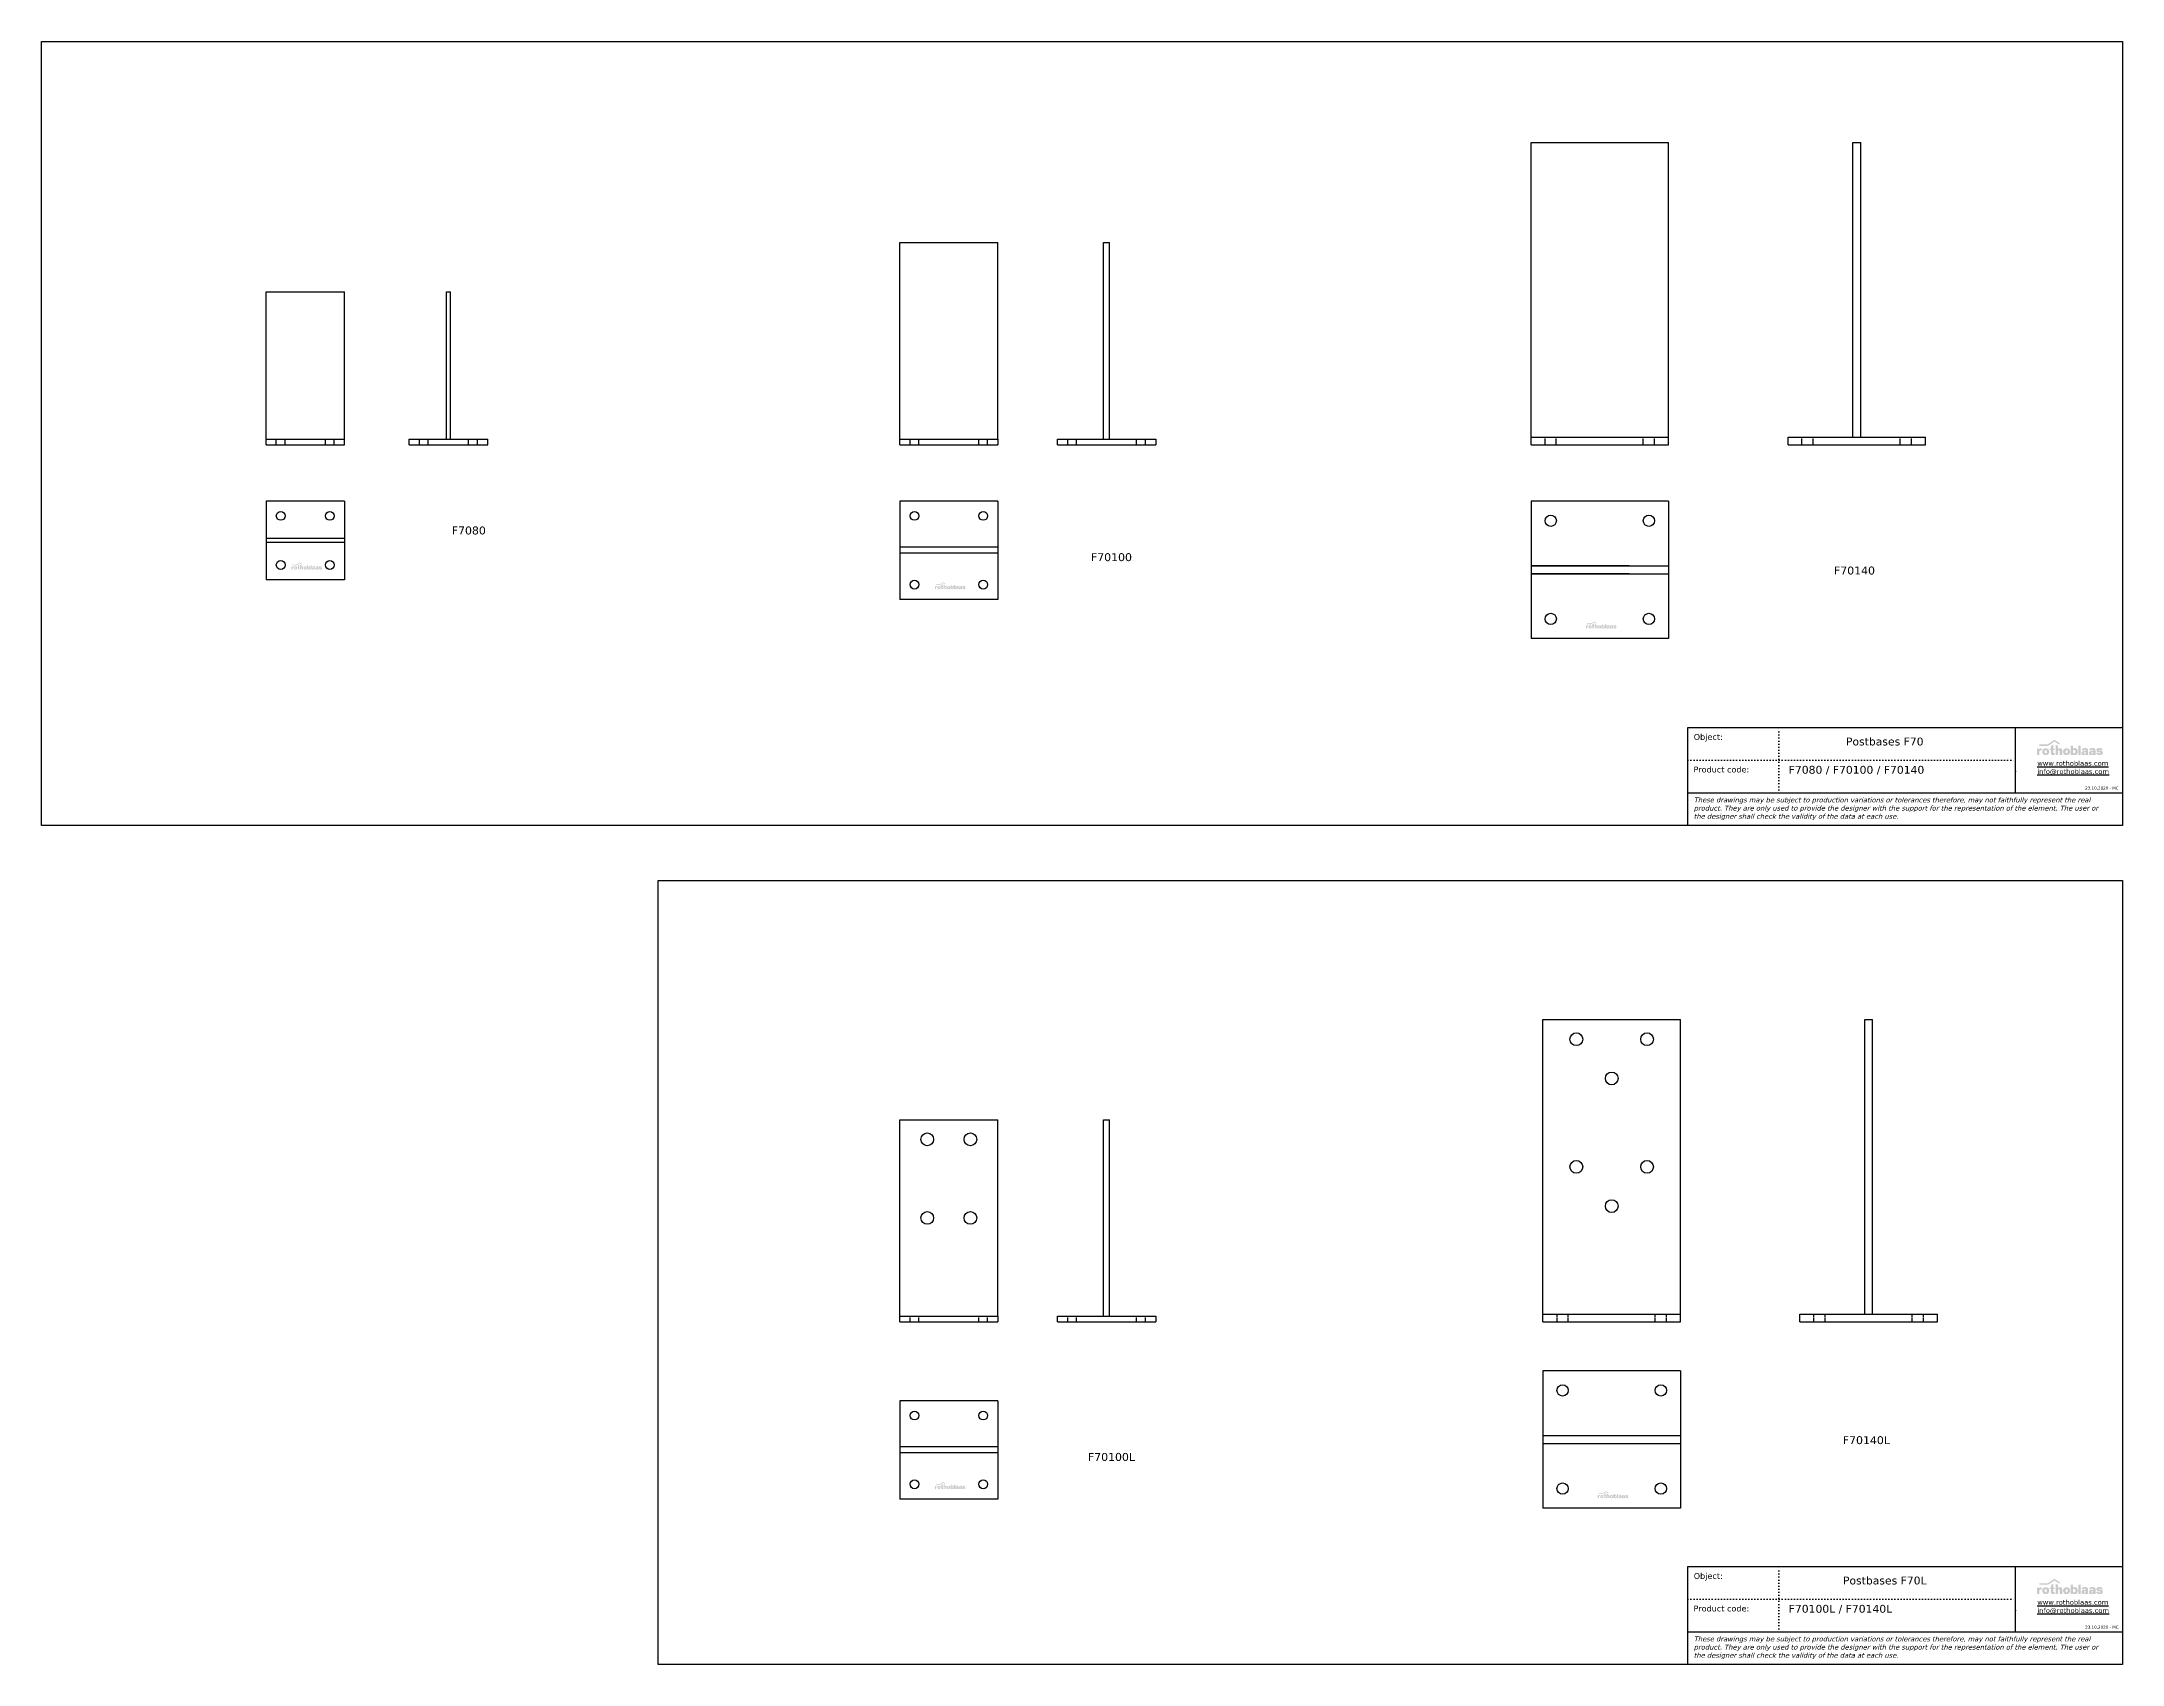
# Model space of a CAD drawing. Header units: millimetres. Extents: x 111849 to 113968, y -11137 to -9484.
import ezdxf

# ---------------------------------------------------------------- set-up
doc = ezdxf.new("R2010")
doc.units = ezdxf.units.MM
doc.linetypes.add('ACAD_ISO02W100', pattern=[15, 12, -3])
doc.linetypes.add('ACAD_ISO07W100', pattern=[3, 0, -3])
doc.layers.add('_RB_product', color=7, linetype='Continuous')
doc.layers.add('_RB_text', color=7, linetype='Continuous')
doc.styles.add('textstyle11', font='')
doc.styles.add('textstyle12', font='')
doc.styles.add('textstyle13', font='')
doc.styles.add('textstyle14', font='')
doc.styles.add('textstyle15', font='')
doc.styles.add('textstyle16', font='')
doc.styles.add('textstyle17', font='')
doc.styles.add('textstyle18', font='')
doc.styles.add('textstyle19', font='')
doc.styles.add('textstyle20', font='')
doc.styles.add('textstyle21', font='')
doc.styles.add('textstyle22', font='')
doc.styles.add('textstyle23', font='')
doc.styles.add('textstyle24', font='')
doc.styles.add('textstyle25', font='')
doc.styles.add('textstyle26', font='')
doc.styles.add('textstyle27', font='')
doc.styles.add('textstyle28', font='')
doc.styles.add('textstyle29', font='')
doc.styles.get('textstyle11').set_extended_font_data('Verdana')
doc.styles.get('textstyle12').set_extended_font_data('Verdana')
doc.styles.get('textstyle13').set_extended_font_data('Verdana')
doc.styles.get('textstyle14').set_extended_font_data('Verdana')
doc.styles.get('textstyle15').set_extended_font_data('Verdana')
doc.styles.get('textstyle16').set_extended_font_data('Verdana')
doc.styles.get('textstyle17').set_extended_font_data('Verdana')
doc.styles.get('textstyle18').set_extended_font_data('Verdana')
doc.styles.get('textstyle19').set_extended_font_data('Verdana')
doc.styles.get('textstyle20').set_extended_font_data('Verdana')
doc.styles.get('textstyle21').set_extended_font_data('Verdana')
doc.styles.get('textstyle22').set_extended_font_data('Verdana')
doc.styles.get('textstyle23').set_extended_font_data('Verdana')
doc.styles.get('textstyle24').set_extended_font_data('Verdana')
doc.styles.get('textstyle25').set_extended_font_data('Verdana')
doc.styles.get('textstyle26').set_extended_font_data('Verdana')
doc.styles.get('textstyle27').set_extended_font_data('Verdana')
doc.styles.get('textstyle28').set_extended_font_data('Verdana')
doc.styles.get('textstyle29').set_extended_font_data('Verdana')

# ---------------------------------------------------------------- blocks, each defined once
blk = doc.blocks.new('rothoblaas')
h = blk.add_hatch(color=256)
h.paths.add_polyline_path([(275, 250), (274, 249), (273, 248), (272, 247), (272, 246), (271, 245), (270, 244), (269, 243), (269, 242), (268, 241), (267, 240), (266, 239), (266, 238), (265, 237), (264, 235), (264, 234), (263, 233), (262, 230), (262, 260), (198, 260), (198, 260), (198, 85), (198, 85), (264, 85), (264, 85), (264, 156), (264, 160), (265, 164), (265, 168), (266, 172), (266, 175), (267, 179), (268, 183), (270, 187), (272, 191), (274, 194), (277, 197), (280, 200), (283, 202), (286, 203), (290, 205), (294, 206), (298, 207), (302, 207), (305, 207), (308, 207), (312, 207), (315, 206), (319, 206), (322, 205), (325, 204), (328, 204), (331, 203), (331, 202), (331, 261), (331, 261), (330, 261), (330, 262), (329, 262), (329, 262), (329, 262), (328, 262), (328, 262), (327, 262), (327, 262), (327, 262), (326, 262), (326, 262), (326, 263), (325, 263), (325, 263), (324, 263), (324, 263), (324, 263), (323, 263), (323, 263), (322, 263), (322, 263), (322, 263), (321, 263), (321, 263), (320, 263), (320, 263), (320, 263), (319, 264), (319, 264), (318, 264), (318, 264), (318, 264), (317, 264), (317, 264), (316, 264), (316, 264), (316, 264), (315, 264), (315, 264), (314, 264), (314, 264), (314, 264), (313, 264), (313, 264), (312, 264), (312, 264), (312, 264), (311, 264), (309, 264), (308, 264), (307, 264), (305, 264), (304, 264), (302, 263), (301, 263), (300, 263), (299, 263), (297, 262), (296, 262), (295, 262), (294, 261), (293, 261), (291, 261), (290, 260), (289, 260), (288, 259), (287, 259), (286, 258), (285, 258), (284, 257), (283, 256), (282, 256), (281, 255), (280, 254), (279, 254), (278, 253), (278, 252), (277, 251), (276, 251)], flags=0)
h.paths.add_polyline_path([(485, 256), (482, 257), (479, 258), (476, 259), (473, 260), (470, 260), (467, 261), (464, 262), (461, 262), (458, 263), (454, 263), (451, 264), (447, 264), (443, 264), (440, 264), (436, 264), (432, 264), (429, 264), (425, 263), (422, 263), (418, 262), (415, 262), (412, 261), (409, 260), (406, 260), (403, 259), (400, 258), (397, 257), (394, 256), (392, 254), (389, 253), (387, 252), (384, 250), (382, 249), (380, 247), (377, 246), (375, 244), (373, 242), (371, 240), (369, 239), (367, 237), (366, 235), (364, 233), (362, 231), (361, 228), (359, 226), (358, 224), (357, 222), (355, 220), (354, 217), (353, 215), (352, 212), (351, 210), (350, 207), (349, 205), (349, 202), (348, 200), (347, 197), (347, 195), (346, 192), (346, 189), (345, 187), (345, 184), (345, 181), (345, 178), (345, 176), (344, 173), (345, 170), (345, 167), (345, 164), (345, 162), (345, 159), (346, 156), (346, 154), (347, 151), (347, 148), (348, 146), (349, 143), (349, 141), (350, 138), (351, 136), (352, 133), (353, 131), (354, 128), (355, 126), (357, 124), (358, 121), (359, 119), (361, 117), (362, 115), (364, 113), (366, 111), (367, 109), (369, 107), (371, 105), (373, 103), (375, 101), (377, 100), (380, 98), (382, 97), (384, 95), (387, 94), (389, 92), (392, 91), (394, 90), (397, 89), (400, 87), (403, 86), (406, 86), (409, 85), (412, 84), (415, 83), (418, 83), (422, 82), (425, 82), (429, 81), (432, 81), (436, 81), (440, 81), (443, 81), (447, 81), (451, 81), (454, 82), (458, 82), (461, 83), (464, 83), (467, 84), (470, 85), (473, 86), (476, 86), (479, 87), (482, 89), (485, 90), (487, 91), (490, 92), (493, 94), (495, 95), (497, 97), (500, 98), (502, 100), (504, 101), (506, 103), (508, 105), (510, 107), (512, 109), (513, 111), (515, 113), (517, 115), (518, 117), (520, 119), (521, 121), (523, 124), (524, 126), (525, 128), (526, 131), (527, 133), (528, 136), (529, 138), (530, 141), (531, 143), (531, 146), (532, 148), (533, 151), (533, 154), (533, 156), (534, 159), (534, 162), (534, 164), (535, 167), (535, 170), (535, 173), (535, 176), (535, 178), (534, 181), (534, 184), (534, 187), (533, 189), (533, 192), (533, 195), (532, 197), (531, 200), (531, 202), (530, 205), (529, 207), (528, 210), (527, 212), (526, 215), (525, 217), (524, 220), (523, 222), (521, 224), (520, 226), (518, 228), (517, 231), (515, 233), (513, 235), (512, 237), (510, 239), (508, 240), (506, 242), (504, 244), (502, 246), (500, 247), (497, 249), (495, 250), (493, 252), (490, 253), (487, 254)], flags=0)
h.paths.add_polyline_path([(459, 208), (461, 206), (462, 203), (464, 200), (465, 197), (466, 194), (467, 191), (467, 187), (468, 184), (468, 181), (468, 177), (468, 174), (468, 171), (468, 167), (468, 164), (468, 160), (467, 157), (466, 154), (466, 150), (465, 147), (463, 144), (462, 141), (460, 139), (458, 136), (456, 134), (453, 132), (450, 131), (446, 130), (442, 129), (438, 129), (434, 130), (431, 131), (427, 132), (424, 134), (422, 136), (420, 138), (418, 140), (416, 143), (415, 146), (414, 149), (413, 153), (412, 156), (412, 159), (411, 163), (411, 166), (411, 169), (411, 173), (411, 176), (411, 179), (411, 183), (412, 186), (412, 190), (413, 193), (414, 196), (415, 199), (416, 202), (418, 205), (420, 208), (423, 210), (425, 212), (428, 214), (432, 215), (435, 216), (440, 216), (444, 216), (447, 215), (451, 214), (454, 212), (456, 210)], flags=0)
h.paths.add_polyline_path([(578, 260), (549, 260), (549, 219), (578, 219), (578, 135), (578, 132), (579, 130), (579, 127), (579, 124), (579, 122), (580, 120), (580, 117), (581, 115), (581, 113), (582, 111), (583, 109), (584, 107), (584, 106), (585, 104), (586, 103), (587, 101), (588, 100), (589, 98), (591, 97), (592, 96), (593, 95), (594, 94), (596, 93), (597, 92), (598, 91), (600, 90), (601, 89), (603, 89), (604, 88), (606, 87), (607, 87), (609, 86), (610, 86), (612, 86), (614, 85), (615, 85), (617, 85), (619, 84), (621, 84), (622, 84), (624, 84), (626, 84), (627, 83), (629, 83), (631, 83), (633, 83), (634, 83), (636, 83), (638, 83), (639, 83), (640, 83), (641, 83), (641, 83), (642, 83), (643, 83), (644, 83), (645, 83), (646, 83), (647, 83), (648, 83), (648, 83), (649, 84), (650, 84), (651, 84), (652, 84), (654, 84), (656, 84), (658, 84), (664, 84), (667, 85), (671, 85), (674, 85), (678, 85), (681, 85), (681, 136), (677, 135), (674, 135), (671, 135), (668, 135), (664, 135), (660, 135), (657, 135), (653, 137), (650, 139), (648, 141), (647, 144), (646, 147), (645, 150), (645, 153), (645, 157), (645, 219), (681, 219), (681, 260), (645, 260), (645, 366), (578, 325)], flags=0)
h.paths.add_polyline_path([(772, 330), (772, 330), (706, 372), (706, 372), (706, 85), (706, 85), (772, 85), (772, 85), (772, 179), (773, 183), (773, 187), (774, 191), (775, 194), (776, 197), (778, 201), (780, 203), (783, 206), (786, 208), (788, 209), (791, 210), (795, 211), (798, 211), (802, 211), (806, 210), (809, 209), (812, 207), (815, 205), (816, 203), (818, 200), (819, 196), (820, 193), (820, 190), (821, 187), (821, 184), (821, 180), (821, 177), (821, 85), (821, 85), (887, 85), (887, 85), (887, 208), (887, 209), (887, 211), (887, 214), (887, 216), (887, 218), (886, 220), (886, 223), (886, 225), (885, 227), (885, 229), (884, 231), (883, 233), (882, 234), (882, 236), (881, 238), (880, 240), (879, 241), (878, 243), (877, 244), (876, 246), (875, 247), (874, 249), (872, 250), (871, 251), (870, 252), (868, 254), (867, 255), (866, 256), (864, 257), (863, 258), (861, 259), (860, 260), (858, 261), (856, 261), (855, 262), (853, 263), (851, 263), (850, 264), (848, 265), (846, 265), (844, 266), (842, 266), (841, 266), (839, 267), (837, 267), (835, 267), (833, 267), (831, 267), (829, 268), (828, 268), (826, 268), (824, 267), (823, 267), (821, 267), (819, 267), (818, 267), (816, 267), (815, 267), (813, 267), (812, 266), (811, 266), (809, 266), (808, 266), (807, 265), (805, 265), (804, 265), (803, 264), (802, 264), (800, 264), (799, 263), (798, 263), (797, 262), (796, 262), (795, 261), (794, 261), (793, 260), (792, 260), (791, 259), (790, 259), (789, 258), (788, 257), (787, 257), (786, 256), (785, 256), (784, 255), (783, 254), (782, 254), (782, 253), (781, 252), (780, 251), (779, 251), (778, 250), (778, 249), (777, 248), (776, 248), (775, 247), (775, 246), (774, 245), (772, 244)], flags=0)
h.paths.add_polyline_path([(1072, 242), (1070, 244), (1068, 246), (1066, 247), (1063, 249), (1061, 250), (1059, 252), (1056, 253), (1053, 254), (1051, 256), (1048, 257), (1045, 258), (1042, 259), (1039, 260), (1036, 260), (1033, 261), (1030, 262), (1027, 263), (1023, 263), (1020, 263), (1017, 264), (1013, 264), (1009, 264), (1006, 264), (1002, 264), (998, 264), (995, 264), (991, 263), (988, 263), (984, 263), (981, 262), (978, 261), (975, 260), (972, 260), (969, 259), (966, 258), (963, 257), (960, 256), (958, 254), (955, 253), (953, 252), (950, 250), (948, 249), (946, 247), (943, 246), (941, 244), (939, 242), (937, 240), (935, 239), (933, 237), (932, 235), (930, 233), (928, 231), (927, 228), (925, 226), (924, 224), (923, 222), (921, 220), (920, 217), (919, 215), (918, 212), (917, 210), (916, 207), (915, 205), (914, 202), (914, 200), (913, 197), (913, 195), (912, 192), (912, 189), (911, 187), (911, 184), (911, 181), (911, 178), (911, 176), (910, 173), (911, 170), (911, 167), (911, 164), (911, 162), (911, 159), (912, 156), (912, 154), (913, 151), (913, 148), (914, 146), (914, 143), (915, 141), (916, 138), (917, 136), (918, 133), (919, 131), (920, 128), (921, 126), (923, 124), (924, 121), (925, 119), (927, 117), (928, 115), (930, 113), (932, 111), (933, 109), (935, 107), (937, 105), (939, 103), (941, 101), (943, 100), (946, 98), (948, 97), (950, 95), (953, 94), (955, 92), (958, 91), (960, 90), (963, 89), (966, 87), (969, 86), (972, 86), (975, 85), (978, 84), (981, 83), (984, 83), (988, 82), (991, 82), (995, 81), (998, 81), (1002, 81), (1006, 81), (1009, 81), (1013, 81), (1017, 81), (1020, 82), (1023, 82), (1027, 83), (1030, 83), (1033, 84), (1036, 85), (1039, 86), (1042, 86), (1045, 87), (1048, 89), (1051, 90), (1053, 91), (1056, 92), (1059, 94), (1061, 95), (1063, 97), (1066, 98), (1068, 100), (1070, 101), (1072, 103), (1074, 105), (1076, 107), (1078, 109), (1079, 111), (1081, 113), (1083, 115), (1084, 117), (1086, 119), (1087, 121), (1088, 124), (1090, 126), (1091, 128), (1092, 131), (1093, 133), (1094, 136), (1095, 138), (1096, 141), (1097, 143), (1097, 146), (1098, 148), (1099, 151), (1099, 154), (1099, 156), (1100, 159), (1100, 162), (1100, 164), (1101, 167), (1101, 170), (1101, 173), (1101, 176), (1101, 178), (1100, 181), (1100, 184), (1100, 187), (1099, 189), (1099, 192), (1099, 195), (1098, 197), (1097, 200), (1097, 202), (1096, 205), (1095, 207), (1094, 210), (1093, 212), (1092, 215), (1091, 217), (1090, 220), (1088, 222), (1087, 224), (1086, 226), (1084, 228), (1083, 231), (1081, 233), (1079, 235), (1078, 237), (1076, 239), (1074, 240)], flags=0)
h.paths.add_polyline_path([(1029, 202), (1030, 199), (1031, 196), (1032, 193), (1033, 190), (1033, 186), (1034, 183), (1034, 179), (1034, 176), (1034, 173), (1034, 169), (1034, 166), (1034, 163), (1033, 159), (1033, 156), (1032, 153), (1031, 149), (1030, 146), (1029, 143), (1027, 140), (1025, 138), (1023, 136), (1021, 134), (1018, 132), (1015, 131), (1011, 130), (1007, 129), (1003, 129), (999, 130), (995, 131), (992, 132), (990, 134), (987, 136), (985, 139), (983, 141), (982, 144), (981, 147), (980, 150), (979, 154), (978, 157), (978, 160), (977, 164), (977, 167), (977, 171), (977, 174), (977, 177), (977, 181), (977, 184), (978, 187), (978, 191), (979, 194), (980, 197), (981, 200), (983, 203), (985, 206), (987, 209), (990, 211), (992, 213), (995, 214), (999, 215), (1003, 216), (1007, 216), (1011, 215), (1015, 215), (1018, 213), (1021, 212), (1023, 210), (1025, 207), (1027, 205)], flags=0)
h.paths.add_polyline_path([(1119, 85), (1119, 85), (1180, 85), (1180, 101), (1181, 100), (1182, 99), (1183, 98), (1183, 98), (1184, 97), (1185, 96), (1186, 95), (1186, 95), (1187, 94), (1188, 93), (1189, 93), (1190, 92), (1190, 91), (1191, 91), (1192, 90), (1193, 90), (1194, 89), (1195, 89), (1196, 88), (1197, 88), (1197, 87), (1198, 87), (1199, 86), (1200, 86), (1201, 85), (1202, 85), (1203, 84), (1204, 84), (1205, 84), (1206, 83), (1207, 83), (1208, 83), (1209, 82), (1210, 82), (1211, 82), (1212, 82), (1213, 81), (1214, 81), (1215, 81), (1216, 81), (1217, 81), (1219, 81), (1220, 80), (1221, 80), (1222, 80), (1223, 80), (1224, 80), (1225, 80), (1226, 80), (1229, 80), (1232, 80), (1235, 80), (1239, 81), (1242, 81), (1245, 82), (1248, 83), (1251, 83), (1254, 84), (1257, 85), (1259, 86), (1262, 88), (1264, 89), (1267, 90), (1269, 92), (1272, 93), (1274, 95), (1276, 97), (1278, 98), (1280, 100), (1282, 102), (1284, 104), (1286, 106), (1287, 108), (1289, 111), (1291, 113), (1292, 115), (1294, 118), (1295, 120), (1296, 123), (1298, 125), (1299, 128), (1300, 130), (1301, 133), (1302, 136), (1303, 139), (1304, 141), (1304, 144), (1305, 147), (1306, 150), (1306, 153), (1307, 156), (1307, 159), (1308, 162), (1308, 165), (1308, 168), (1309, 171), (1309, 174), (1309, 177), (1309, 180), (1309, 183), (1309, 186), (1309, 188), (1308, 191), (1308, 194), (1308, 197), (1307, 200), (1307, 202), (1307, 205), (1306, 208), (1305, 210), (1305, 213), (1304, 216), (1303, 218), (1302, 221), (1301, 223), (1300, 226), (1299, 228), (1298, 231), (1297, 233), (1296, 235), (1294, 238), (1293, 240), (1291, 242), (1290, 244), (1288, 246), (1287, 248), (1285, 250), (1283, 252), (1281, 254), (1280, 256), (1278, 257), (1276, 259), (1273, 261), (1271, 262), (1269, 263), (1267, 265), (1264, 266), (1262, 267), (1260, 268), (1257, 269), (1254, 270), (1252, 271), (1249, 271), (1246, 272), (1243, 272), (1240, 273), (1237, 273), (1234, 273), (1231, 273), (1230, 273), (1229, 273), (1228, 273), (1227, 273), (1225, 273), (1224, 273), (1223, 273), (1222, 273), (1221, 273), (1220, 272), (1219, 272), (1217, 272), (1216, 272), (1215, 272), (1214, 271), (1213, 271), (1212, 271), (1211, 271), (1210, 270), (1209, 270), (1208, 270), (1207, 269), (1206, 269), (1205, 269), (1204, 268), (1203, 268), (1202, 267), (1201, 267), (1200, 266), (1199, 266), (1198, 265), (1197, 265), (1196, 264), (1196, 264), (1195, 263), (1194, 263), (1193, 262), (1192, 261), (1191, 261), (1190, 260), (1190, 259), (1189, 259), (1188, 258), (1187, 257), (1186, 257), (1186, 256), (1185, 255), (1184, 254), (1183, 254), (1183, 253), (1183, 335), (1183, 335), (1119, 335), (1119, 335)], flags=0)
h.paths.add_polyline_path([(1188, 209), (1190, 212), (1192, 214), (1194, 216), (1197, 218), (1200, 220), (1204, 222), (1207, 223), (1211, 223), (1214, 223), (1217, 223), (1221, 222), (1224, 221), (1227, 220), (1230, 218), (1232, 216), (1235, 214), (1237, 211), (1239, 208), (1240, 205), (1241, 202), (1243, 199), (1243, 195), (1244, 191), (1245, 188), (1245, 184), (1245, 180), (1245, 176), (1245, 172), (1245, 167), (1244, 163), (1243, 159), (1242, 156), (1241, 152), (1240, 148), (1238, 145), (1236, 142), (1234, 139), (1232, 137), (1229, 135), (1226, 133), (1223, 132), (1219, 131), (1216, 130), (1212, 130), (1208, 130), (1204, 131), (1201, 132), (1198, 133), (1195, 135), (1193, 137), (1191, 139), (1189, 142), (1187, 145), (1185, 148), (1184, 151), (1183, 155), (1182, 159), (1182, 163), (1181, 166), (1181, 169), (1181, 172), (1181, 176), (1181, 180), (1181, 183), (1181, 187), (1182, 191), (1182, 194), (1183, 198), (1184, 202), (1186, 205)], flags=0)
h.paths.add_polyline_path([(1327, 85), (1391, 85), (1391, 335), (1327, 335)], flags=0)
h.paths.add_polyline_path([(1586, 234), (1585, 236), (1584, 238), (1583, 240), (1582, 243), (1581, 245), (1579, 246), (1578, 248), (1577, 250), (1575, 252), (1574, 253), (1572, 255), (1570, 256), (1569, 258), (1567, 259), (1565, 260), (1563, 261), (1561, 262), (1559, 264), (1557, 264), (1555, 265), (1553, 266), (1551, 267), (1548, 268), (1546, 268), (1544, 269), (1541, 270), (1539, 270), (1537, 271), (1534, 271), (1532, 271), (1529, 272), (1527, 272), (1524, 272), (1522, 273), (1519, 273), (1517, 273), (1514, 273), (1512, 273), (1509, 273), (1506, 273), (1504, 273), (1502, 273), (1501, 273), (1500, 273), (1499, 273), (1498, 273), (1496, 273), (1495, 273), (1494, 273), (1493, 273), (1491, 273), (1490, 273), (1489, 273), (1488, 273), (1486, 272), (1485, 272), (1484, 272), (1483, 272), (1481, 272), (1480, 272), (1479, 271), (1478, 271), (1476, 271), (1475, 271), (1474, 271), (1473, 270), (1472, 270), (1470, 270), (1469, 270), (1468, 269), (1467, 269), (1466, 269), (1465, 268), (1463, 268), (1462, 268), (1461, 267), (1460, 267), (1459, 266), (1458, 266), (1457, 266), (1456, 265), (1454, 265), (1453, 264), (1452, 264), (1451, 263), (1450, 263), (1449, 262), (1448, 262), (1447, 261), (1446, 261), (1445, 260), (1444, 259), (1443, 259), (1441, 258), (1440, 257), (1439, 256), (1438, 255), (1437, 255), (1436, 254), (1435, 253), (1434, 252), (1433, 251), (1432, 250), (1432, 249), (1431, 248), (1430, 247), (1429, 246), (1428, 245), (1428, 244), (1427, 243), (1426, 242), (1426, 241), (1425, 240), (1424, 239), (1424, 238), (1423, 237), (1423, 236), (1422, 235), (1422, 234), (1421, 233), (1421, 232), (1421, 230), (1420, 229), (1420, 228), (1419, 227), (1419, 226), (1419, 224), (1418, 223), (1418, 222), (1418, 221), (1418, 219), (1418, 218), (1417, 217), (1417, 215), (1417, 214), (1417, 213), (1417, 211), (1417, 210), (1417, 208), (1417, 208), (1476, 208), (1477, 211), (1478, 215), (1479, 218), (1481, 221), (1483, 224), (1486, 226), (1489, 228), (1492, 229), (1495, 230), (1499, 230), (1503, 230), (1506, 230), (1510, 230), (1513, 229), (1517, 228), (1520, 226), (1523, 224), (1526, 222), (1527, 219), (1528, 216), (1528, 212), (1527, 208), (1526, 205), (1523, 204), (1520, 202), (1517, 201), (1515, 201), (1511, 200), (1506, 199), (1502, 199), (1499, 198), (1496, 198), (1494, 197), (1488, 197), (1485, 196), (1482, 196), (1479, 195), (1476, 195), (1474, 195), (1471, 194), (1468, 194), (1465, 193), (1462, 192), (1459, 192), (1457, 191), (1454, 190), (1451, 190), (1449, 189), (1446, 188), (1443, 187), (1441, 186), (1438, 185), (1436, 183), (1434, 182), (1432, 181), (1429, 179), (1427, 178), (1425, 176), (1424, 174), (1422, 173), (1420, 171), (1419, 168), (1417, 166), (1416, 164), (1414, 162), (1413, 159), (1412, 156), (1412, 153), (1411, 150), (1410, 147), (1410, 144), (1410, 141), (1410, 137), (1410, 135), (1410, 132), (1410, 130), (1410, 128), (1410, 126), (1411, 124), (1411, 122), (1412, 120), (1412, 118), (1413, 116), (1413, 114), (1414, 112), (1415, 110), (1416, 109), (1417, 107), (1418, 106), (1419, 104), (1420, 103), (1421, 101), (1422, 100), (1423, 98), (1425, 97), (1426, 96), (1427, 95), (1429, 94), (1430, 92), (1431, 91), (1433, 90), (1435, 89), (1436, 89), (1438, 88), (1439, 87), (1441, 86), (1443, 85), (1445, 85), (1446, 84), (1448, 83), (1450, 83), (1452, 82), (1454, 82), (1456, 82), (1458, 81), (1460, 81), (1462, 81), (1464, 80), (1466, 80), (1468, 80), (1470, 80), (1472, 80), (1474, 80), (1475, 80), (1476, 80), (1477, 80), (1479, 80), (1480, 80), (1481, 80), (1482, 80), (1483, 81), (1485, 81), (1486, 81), (1487, 81), (1488, 81), (1490, 81), (1491, 82), (1492, 82), (1493, 82), (1494, 82), (1496, 83), (1497, 83), (1498, 83), (1499, 83), (1500, 84), (1502, 84), (1503, 84), (1504, 85), (1505, 85), (1506, 86), (1507, 86), (1509, 87), (1510, 87), (1511, 87), (1512, 88), (1513, 89), (1514, 89), (1515, 90), (1516, 90), (1518, 91), (1519, 91), (1520, 92), (1521, 93), (1522, 93), (1523, 94), (1524, 95), (1525, 95), (1526, 96), (1527, 97), (1528, 98), (1529, 99), (1529, 99), (1529, 99), (1529, 98), (1529, 98), (1529, 97), (1530, 96), (1530, 96), (1530, 95), (1530, 95), (1530, 94), (1530, 94), (1530, 93), (1530, 93), (1531, 92), (1531, 91), (1531, 91), (1531, 90), (1531, 90), (1531, 89), (1531, 89), (1532, 88), (1532, 88), (1532, 87), (1532, 86), (1532, 86), (1533, 85), (1533, 85), (1598, 85), (1597, 85), (1596, 89), (1595, 92), (1593, 95), (1592, 99), (1591, 103), (1590, 106), (1590, 110), (1590, 114), (1589, 117), (1589, 120), (1589, 123), (1589, 126), (1589, 129), (1589, 131), (1589, 211), (1589, 214), (1589, 217), (1589, 220), (1588, 223), (1588, 226), (1587, 229), (1586, 231)], flags=0)
h.paths.add_polyline_path([(1528, 167), (1528, 164), (1527, 160), (1527, 157), (1527, 153), (1526, 148), (1526, 144), (1525, 141), (1523, 137), (1522, 134), (1520, 131), (1517, 128), (1514, 126), (1511, 124), (1508, 123), (1505, 122), (1501, 122), (1497, 122), (1493, 122), (1490, 122), (1486, 122), (1483, 124), (1480, 125), (1477, 127), (1475, 130), (1474, 133), (1473, 136), (1473, 140), (1474, 143), (1475, 146), (1476, 149), (1479, 151), (1481, 153), (1484, 155), (1487, 156), (1490, 157), (1494, 158), (1497, 159), (1500, 160), (1503, 160), (1508, 161), (1510, 162), (1511, 162), (1511, 162), (1512, 162), (1513, 162), (1513, 162), (1514, 163), (1515, 163), (1515, 163), (1516, 163), (1517, 163), (1517, 163), (1518, 163), (1518, 164), (1519, 164), (1520, 164), (1520, 164), (1521, 164), (1521, 164), (1522, 165), (1523, 165), (1523, 165), (1524, 165), (1525, 165), (1525, 166), (1526, 166), (1526, 166), (1527, 166)], flags=0)
h.paths.add_polyline_path([(1697, 230), (1701, 230), (1704, 230), (1708, 230), (1711, 230), (1715, 229), (1718, 228), (1722, 226), (1725, 224), (1727, 222), (1729, 219), (1730, 216), (1730, 212), (1729, 208), (1727, 205), (1725, 204), (1722, 202), (1719, 201), (1717, 201), (1713, 200), (1708, 199), (1704, 199), (1701, 198), (1698, 198), (1695, 197), (1690, 197), (1687, 196), (1684, 196), (1681, 195), (1678, 195), (1675, 195), (1672, 194), (1669, 194), (1667, 193), (1664, 192), (1661, 192), (1658, 191), (1655, 190), (1653, 190), (1650, 189), (1648, 188), (1645, 187), (1642, 186), (1640, 185), (1638, 183), (1635, 182), (1633, 181), (1631, 179), (1629, 178), (1627, 176), (1625, 174), (1623, 173), (1622, 171), (1620, 168), (1619, 166), (1617, 164), (1616, 162), (1615, 159), (1614, 156), (1613, 153), (1613, 150), (1612, 147), (1612, 144), (1611, 141), (1611, 137), (1611, 135), (1611, 132), (1611, 130), (1612, 128), (1612, 126), (1612, 124), (1613, 122), (1613, 120), (1614, 118), (1614, 116), (1615, 114), (1616, 112), (1617, 110), (1617, 109), (1618, 107), (1619, 106), (1620, 104), (1621, 103), (1623, 101), (1624, 100), (1625, 98), (1626, 97), (1627, 96), (1629, 95), (1630, 94), (1632, 92), (1633, 91), (1635, 90), (1636, 89), (1638, 89), (1639, 88), (1641, 87), (1643, 86), (1644, 85), (1646, 85), (1648, 84), (1650, 83), (1652, 83), (1654, 82), (1656, 82), (1658, 82), (1659, 81), (1661, 81), (1663, 81), (1666, 80), (1668, 80), (1670, 80), (1672, 80), (1674, 80), (1675, 80), (1677, 80), (1678, 80), (1679, 80), (1680, 80), (1681, 80), (1683, 80), (1684, 80), (1685, 81), (1686, 81), (1688, 81), (1689, 81), (1690, 81), (1691, 81), (1692, 82), (1694, 82), (1695, 82), (1696, 82), (1697, 83), (1698, 83), (1700, 83), (1701, 83), (1702, 84), (1703, 84), (1704, 84), (1706, 85), (1707, 85), (1708, 86), (1709, 86), (1710, 87), (1711, 87), (1713, 87), (1714, 88), (1715, 89), (1716, 89), (1717, 90), (1718, 90), (1719, 91), (1720, 91), (1721, 92), (1722, 93), (1723, 93), (1724, 94), (1725, 95), (1726, 95), (1727, 96), (1728, 97), (1729, 98), (1731, 99), (1731, 99), (1731, 99), (1731, 98), (1731, 98), (1731, 97), (1731, 96), (1731, 96), (1731, 95), (1732, 95), (1732, 94), (1732, 94), (1732, 93), (1732, 93), (1732, 92), (1732, 91), (1732, 91), (1733, 90), (1733, 90), (1733, 89), (1733, 89), (1733, 88), (1734, 88), (1734, 87), (1734, 86), (1734, 86), (1734, 85), (1734, 85), (1799, 85), (1799, 85), (1798, 89), (1796, 92), (1795, 95), (1794, 99), (1793, 103), (1792, 106), (1792, 110), (1791, 114), (1791, 117), (1791, 120), (1791, 123), (1791, 126), (1791, 129), (1791, 131), (1791, 211), (1791, 214), (1790, 217), (1790, 220), (1790, 223), (1789, 226), (1789, 229), (1788, 231), (1787, 234), (1787, 236), (1786, 238), (1785, 240), (1784, 243), (1782, 245), (1781, 246), (1780, 248), (1778, 250), (1777, 252), (1775, 253), (1774, 255), (1772, 256), (1770, 258), (1769, 259), (1767, 260), (1765, 261), (1763, 262), (1761, 264), (1759, 264), (1757, 265), (1754, 266), (1752, 267), (1750, 268), (1748, 268), (1745, 269), (1743, 270), (1741, 270), (1738, 271), (1736, 271), (1733, 271), (1731, 272), (1728, 272), (1726, 272), (1723, 273), (1721, 273), (1718, 273), (1716, 273), (1713, 273), (1711, 273), (1708, 273), (1706, 273), (1704, 273), (1703, 273), (1702, 273), (1700, 273), (1699, 273), (1698, 273), (1697, 273), (1695, 273), (1694, 273), (1693, 273), (1692, 273), (1690, 273), (1689, 273), (1688, 272), (1687, 272), (1685, 272), (1684, 272), (1683, 272), (1682, 272), (1681, 271), (1679, 271), (1678, 271), (1677, 271), (1676, 271), (1674, 270), (1673, 270), (1672, 270), (1671, 270), (1670, 269), (1669, 269), (1667, 269), (1666, 268), (1665, 268), (1664, 268), (1663, 267), (1662, 267), (1660, 266), (1659, 266), (1658, 266), (1657, 265), (1656, 265), (1655, 264), (1654, 264), (1653, 263), (1652, 263), (1651, 262), (1650, 262), (1649, 261), (1648, 261), (1647, 260), (1645, 259), (1644, 259), (1643, 258), (1642, 257), (1641, 256), (1640, 255), (1639, 255), (1638, 254), (1637, 253), (1636, 252), (1635, 251), (1634, 250), (1633, 249), (1632, 248), (1632, 247), (1631, 246), (1630, 245), (1629, 244), (1629, 243), (1628, 242), (1627, 241), (1627, 240), (1626, 239), (1626, 238), (1625, 237), (1624, 236), (1624, 235), (1623, 234), (1623, 233), (1623, 232), (1622, 230), (1622, 229), (1621, 228), (1621, 227), (1621, 226), (1620, 224), (1620, 223), (1620, 222), (1620, 221), (1619, 219), (1619, 218), (1619, 217), (1619, 215), (1619, 214), (1619, 213), (1618, 211), (1618, 210), (1618, 208), (1618, 208), (1678, 208), (1679, 211), (1680, 215), (1681, 218), (1683, 221), (1685, 224), (1688, 226), (1691, 228), (1694, 229)], flags=0)
h.paths.add_polyline_path([(1710, 161), (1711, 162), (1712, 162), (1713, 162), (1714, 162), (1714, 162), (1715, 162), (1716, 163), (1716, 163), (1717, 163), (1718, 163), (1718, 163), (1719, 163), (1719, 163), (1720, 164), (1721, 164), (1721, 164), (1722, 164), (1723, 164), (1723, 164), (1724, 165), (1724, 165), (1725, 165), (1726, 165), (1726, 165), (1727, 166), (1727, 166), (1728, 166), (1729, 166), (1729, 167), (1729, 164), (1729, 160), (1729, 157), (1729, 153), (1728, 148), (1727, 144), (1726, 141), (1725, 137), (1724, 134), (1722, 131), (1719, 128), (1716, 126), (1713, 124), (1710, 123), (1706, 122), (1703, 122), (1699, 122), (1695, 122), (1692, 122), (1688, 122), (1685, 124), (1682, 125), (1679, 127), (1677, 130), (1676, 133), (1675, 136), (1675, 140), (1675, 143), (1676, 146), (1678, 149), (1680, 151), (1683, 153), (1685, 155), (1688, 156), (1692, 157), (1696, 158), (1698, 159), (1702, 160), (1705, 160)], flags=0)
h.paths.add_polyline_path([(1831, 252), (1830, 251), (1828, 249), (1827, 248), (1825, 246), (1824, 244), (1823, 242), (1822, 240), (1821, 238), (1820, 236), (1819, 234), (1818, 232), (1818, 229), (1817, 227), (1817, 224), (1816, 222), (1816, 219), (1816, 216), (1816, 213), (1816, 210), (1817, 208), (1817, 205), (1817, 202), (1818, 200), (1819, 198), (1820, 195), (1820, 193), (1822, 191), (1823, 189), (1824, 187), (1825, 185), (1826, 184), (1828, 182), (1829, 181), (1831, 179), (1833, 178), (1834, 176), (1836, 175), (1838, 174), (1840, 173), (1842, 172), (1844, 171), (1846, 170), (1848, 169), (1850, 168), (1852, 167), (1854, 166), (1857, 166), (1859, 165), (1861, 164), (1863, 164), (1866, 163), (1868, 163), (1870, 162), (1873, 161), (1875, 161), (1878, 160), (1880, 160), (1882, 159), (1888, 158), (1893, 157), (1897, 156), (1900, 155), (1901, 155), (1902, 155), (1903, 155), (1907, 154), (1910, 153), (1914, 152), (1917, 151), (1920, 149), (1923, 147), (1926, 144), (1927, 141), (1927, 138), (1926, 135), (1925, 132), (1923, 130), (1920, 128), (1917, 126), (1914, 125), (1911, 124), (1907, 124), (1904, 123), (1900, 123), (1897, 124), (1894, 124), (1890, 125), (1887, 126), (1884, 128), (1882, 129), (1879, 132), (1877, 134), (1876, 137), (1875, 140), (1874, 143), (1874, 146), (1874, 149), (1813, 149), (1813, 147), (1813, 144), (1814, 141), (1814, 138), (1814, 135), (1815, 132), (1816, 129), (1817, 126), (1818, 124), (1819, 121), (1820, 119), (1821, 117), (1822, 114), (1823, 112), (1825, 110), (1826, 108), (1828, 106), (1829, 105), (1831, 103), (1833, 101), (1834, 100), (1836, 98), (1838, 97), (1840, 95), (1842, 94), (1844, 93), (1846, 92), (1849, 90), (1851, 89), (1853, 88), (1855, 87), (1858, 87), (1860, 86), (1863, 85), (1865, 84), (1868, 84), (1870, 83), (1873, 83), (1875, 82), (1878, 82), (1880, 81), (1883, 81), (1886, 81), (1888, 81), (1891, 80), (1894, 80), (1896, 80), (1899, 80), (1902, 80), (1904, 80), (1907, 80), (1909, 80), (1912, 80), (1914, 81), (1917, 81), (1919, 81), (1922, 81), (1925, 82), (1927, 82), (1930, 83), (1932, 83), (1935, 84), (1937, 84), (1939, 85), (1942, 86), (1944, 86), (1947, 87), (1949, 88), (1951, 89), (1954, 90), (1956, 91), (1958, 92), (1960, 93), (1962, 95), (1964, 96), (1966, 97), (1968, 99), (1970, 100), (1972, 102), (1974, 104), (1975, 105), (1977, 107), (1978, 109), (1980, 111), (1981, 113), (1982, 115), (1984, 117), (1985, 119), (1986, 122), (1987, 124), (1988, 126), (1988, 129), (1989, 131), (1989, 134), (1990, 137), (1990, 140), (1990, 143), (1990, 146), (1990, 147), (1990, 148), (1990, 149), (1990, 150), (1990, 151), (1990, 152), (1990, 153), (1990, 154), (1989, 156), (1989, 157), (1989, 158), (1988, 159), (1988, 160), (1988, 162), (1987, 163), (1987, 164), (1986, 165), (1986, 166), (1985, 168), (1984, 169), (1984, 170), (1983, 171), (1982, 173), (1981, 174), (1980, 175), (1979, 176), (1978, 177), (1977, 178), (1976, 180), (1975, 181), (1974, 182), (1973, 183), (1972, 184), (1970, 185), (1969, 186), (1967, 187), (1966, 188), (1964, 189), (1963, 190), (1961, 191), (1959, 191), (1957, 192), (1956, 193), (1954, 194), (1952, 194), (1950, 195), (1948, 196), (1945, 196), (1943, 197), (1942, 197), (1941, 197), (1941, 197), (1940, 197), (1939, 197), (1938, 198), (1937, 198), (1935, 198), (1934, 198), (1931, 199), (1924, 200), (1920, 201), (1916, 202), (1913, 202), (1909, 203), (1906, 204), (1902, 205), (1899, 206), (1895, 207), (1891, 208), (1888, 210), (1885, 211), (1882, 214), (1880, 216), (1880, 219), (1880, 223), (1882, 225), (1884, 227), (1887, 228), (1890, 229), (1893, 230), (1896, 230), (1899, 230), (1903, 230), (1907, 230), (1910, 229), (1914, 228), (1918, 227), (1921, 225), (1923, 222), (1924, 219), (1925, 216), (1925, 214), (1925, 210), (1984, 210), (1984, 212), (1984, 215), (1984, 218), (1983, 221), (1983, 224), (1982, 227), (1981, 229), (1981, 232), (1980, 234), (1979, 236), (1978, 239), (1977, 241), (1975, 243), (1974, 245), (1973, 247), (1971, 248), (1970, 250), (1968, 252), (1967, 253), (1965, 255), (1964, 256), (1962, 258), (1960, 259), (1958, 260), (1956, 261), (1954, 262), (1952, 263), (1950, 264), (1948, 265), (1946, 266), (1944, 267), (1942, 268), (1939, 268), (1937, 269), (1935, 270), (1932, 270), (1930, 271), (1928, 271), (1925, 271), (1923, 272), (1920, 272), (1918, 272), (1915, 273), (1913, 273), (1910, 273), (1908, 273), (1905, 273), (1903, 273), (1900, 273), (1898, 273), (1896, 273), (1894, 273), (1892, 273), (1889, 273), (1887, 273), (1885, 273), (1882, 272), (1880, 272), (1878, 272), (1875, 271), (1873, 271), (1871, 270), (1869, 270), (1866, 269), (1864, 269), (1862, 268), (1859, 268), (1857, 267), (1855, 266), (1853, 265), (1851, 264), (1848, 263), (1846, 262), (1844, 261), (1842, 260), (1840, 259), (1838, 258), (1837, 257), (1835, 255), (1833, 254)], flags=0)
h.paths.add_polyline_path([(262, 371), (262, 333), (501, 333), (679, 451), (806, 367), (827, 399), (679, 497), (489, 371)], flags=0)
blk = doc.blocks.new('A$C12833EC8')
h = blk.add_hatch(color=256)
h.paths.add_polyline_path([(2.3, 3.1), (2.3, 3.1), (2.3, 3.1), (2.3, 3.2), (2.3, 3.2), (2.3, 3.2), (2.3, 3.2), (2.3, 3.2), (2.3, 3.2), (2.2, 3.2), (2.2, 3.2), (2.2, 3.2), (2.2, 3.2), (2.2, 3.2), (2.2, 3.2), (2.2, 3.2), (2.2, 3.2), (2.2, 3.2), (2.2, 3.2), (2.2, 3.2), (2.2, 3.2), (2.2, 3.2), (2.2, 3.2), (2.2, 3.2), (2.1, 3.2), (2.1, 3.2), (2.1, 3.2), (2.1, 3.2), (2.1, 3.2), (2.1, 3.2), (2.1, 3.2), (2.1, 3.2), (2.1, 3.2), (2.1, 3.2), (2.1, 3.2), (2.1, 3.2), (2.1, 3.2), (2.1, 3.2), (2.1, 3.2), (2, 3.2), (2, 3.2), (2, 3.2), (2, 3.2), (2, 3.2), (2, 3.2), (2, 3.2), (2, 3.2), (2, 3.2), (2, 3.2), (2, 3.2), (2, 3.2), (1.9, 3.2), (1.9, 3.2), (1.9, 3.2), (1.9, 3.2), (1.8, 3.2), (1.8, 3.2), (1.8, 3.2), (1.8, 3.2), (1.7, 3.2), (1.7, 3.2), (1.7, 3.2), (1.7, 3.2), (1.7, 3.1), (1.6, 3.1), (1.6, 3.1), (1.6, 3.1), (1.6, 3.1), (1.6, 3.1), (1.6, 3.1), (1.5, 3.1), (1.5, 3.1), (1.5, 3.1), (1.5, 3.1), (1.5, 3.1), (1.4, 3), (1.4, 3), (1.4, 3), (1.4, 3), (1.4, 3), (1.4, 3), (1.3, 3), (1.3, 2.9), (1.3, 2.9), (1.3, 2.9), (1.3, 2.9), (1.3, 2.9), (1.3, 2.9), (1.3, 2.8), (1.2, 2.8), (1.2, 2.8), (1.2, 2.8), (1.2, 2.8), (1.2, 2.8), (1.2, 2.7), (1.2, 2.7), (1.2, 2.7), (1.1, 2.7), (1.1, 2.7), (1.1, 2.6), (1.1, 2.6), (1.1, 3.1), (0, 3.1), (0, 3.1), (0, 0.1), (0, 0.1), (1.2, 0.1), (1.2, 0.1), (1.2, 1.3), (1.2, 1.3), (1.2, 1.4), (1.2, 1.4), (1.2, 1.4), (1.2, 1.5), (1.2, 1.5), (1.2, 1.5), (1.2, 1.6), (1.2, 1.6), (1.2, 1.6), (1.2, 1.7), (1.2, 1.7), (1.2, 1.7), (1.2, 1.8), (1.2, 1.8), (1.2, 1.8), (1.2, 1.8), (1.3, 1.9), (1.3, 1.9), (1.3, 2), (1.3, 2), (1.4, 2), (1.4, 2.1), (1.4, 2.1), (1.5, 2.1), (1.5, 2.1), (1.6, 2.2), (1.6, 2.2), (1.7, 2.2), (1.7, 2.2), (1.7, 2.2), (1.8, 2.2), (1.8, 2.2), (1.8, 2.2), (1.9, 2.2), (1.9, 2.2), (1.9, 2.2), (2, 2.2), (2, 2.2), (2, 2.2), (2.1, 2.2), (2.1, 2.2), (2.1, 2.2), (2.1, 2.2), (2.2, 2.2), (2.2, 2.2), (2.2, 2.2), (2.3, 2.1), (2.3, 2.1), (2.3, 2.1), (2.3, 2.1)], flags=0)
h.paths.add_polyline_path([(5.5, 2.6), (5.5, 2.7), (5.4, 2.7), (5.4, 2.8), (5.4, 2.8), (5.3, 2.8), (5.3, 2.8), (5.3, 2.9), (5.2, 2.9), (5.2, 2.9), (5.2, 3), (5.1, 3), (5.1, 3), (5, 3), (5, 3), (4.9, 3.1), (4.9, 3.1), (4.8, 3.1), (4.8, 3.1), (4.7, 3.1), (4.7, 3.1), (4.6, 3.2), (4.6, 3.2), (4.5, 3.2), (4.4, 3.2), (4.4, 3.2), (4.3, 3.2), (4.3, 3.2), (4.2, 3.2), (4.1, 3.2), (4.1, 3.2), (4, 3.2), (3.9, 3.2), (3.9, 3.2), (3.8, 3.2), (3.8, 3.2), (3.7, 3.1), (3.7, 3.1), (3.6, 3.1), (3.6, 3.1), (3.5, 3.1), (3.5, 3.1), (3.4, 3), (3.4, 3), (3.3, 3), (3.3, 3), (3.2, 3), (3.2, 2.9), (3.2, 2.9), (3.1, 2.9), (3.1, 2.8), (3, 2.8), (3, 2.8), (3, 2.8), (2.9, 2.7), (2.9, 2.7), (2.9, 2.6), (2.9, 2.6), (2.8, 2.6), (2.8, 2.5), (2.8, 2.5), (2.8, 2.5), (2.7, 2.4), (2.7, 2.4), (2.7, 2.3), (2.7, 2.3), (2.7, 2.3), (2.6, 2.2), (2.6, 2.2), (2.6, 2.1), (2.6, 2.1), (2.6, 2), (2.6, 2), (2.6, 1.9), (2.6, 1.9), (2.6, 1.8), (2.6, 1.8), (2.6, 1.8), (2.5, 1.7), (2.5, 1.7), (2.5, 1.6), (2.5, 1.6), (2.5, 1.5), (2.6, 1.5), (2.6, 1.4), (2.6, 1.4), (2.6, 1.3), (2.6, 1.3), (2.6, 1.2), (2.6, 1.2), (2.6, 1.1), (2.6, 1.1), (2.6, 1), (2.6, 1), (2.7, 1), (2.7, 0.9), (2.7, 0.9), (2.7, 0.8), (2.7, 0.8), (2.8, 0.8), (2.8, 0.7), (2.8, 0.7), (2.8, 0.6), (2.9, 0.6), (2.9, 0.6), (2.9, 0.5), (2.9, 0.5), (3, 0.5), (3, 0.4), (3, 0.4), (3.1, 0.4), (3.1, 0.3), (3.2, 0.3), (3.2, 0.3), (3.2, 0.3), (3.3, 0.2), (3.3, 0.2), (3.4, 0.2), (3.4, 0.2), (3.5, 0.1), (3.5, 0.1), (3.6, 0.1), (3.6, 0.1), (3.7, 0.1), (3.7, 0.1), (3.8, 0.1), (3.8, 0), (3.9, 0), (3.9, 0), (4, 0), (4.1, 0), (4.1, 0), (4.2, 0), (4.3, 0), (4.3, 0), (4.4, 0), (4.4, 0), (4.5, 0), (4.6, 0), (4.6, 0.1), (4.7, 0.1), (4.7, 0.1), (4.8, 0.1), (4.8, 0.1), (4.9, 0.1), (4.9, 0.1), (5, 0.2), (5, 0.2), (5.1, 0.2), (5.1, 0.2), (5.2, 0.3), (5.2, 0.3), (5.2, 0.3), (5.3, 0.3), (5.3, 0.4), (5.3, 0.4), (5.4, 0.4), (5.4, 0.5), (5.4, 0.5), (5.5, 0.5), (5.5, 0.6), (5.5, 0.6), (5.6, 0.6), (5.6, 0.7), (5.6, 0.7), (5.6, 0.8), (5.7, 0.8), (5.7, 0.8), (5.7, 0.9), (5.7, 0.9), (5.7, 1), (5.7, 1), (5.8, 1), (5.8, 1.1), (5.8, 1.1), (5.8, 1.2), (5.8, 1.2), (5.8, 1.3), (5.8, 1.3), (5.8, 1.4), (5.8, 1.4), (5.8, 1.5), (5.8, 1.5), (5.8, 1.6), (5.8, 1.6), (5.8, 1.7), (5.8, 1.7), (5.8, 1.8), (5.8, 1.8), (5.8, 1.8), (5.8, 1.9), (5.8, 1.9), (5.8, 2), (5.8, 2), (5.8, 2.1), (5.8, 2.1), (5.8, 2.2), (5.7, 2.2), (5.7, 2.3), (5.7, 2.3), (5.7, 2.3), (5.7, 2.4), (5.7, 2.4), (5.6, 2.5), (5.6, 2.5), (5.6, 2.5), (5.6, 2.6), (5.5, 2.6)], flags=0)
h.paths.add_polyline_path([(3.9, 2.3), (4, 2.3), (4, 2.3), (4, 2.3), (4.1, 2.3), (4.1, 2.4), (4.2, 2.4), (4.2, 2.4), (4.3, 2.4), (4.3, 2.3), (4.4, 2.3), (4.4, 2.3), (4.4, 2.3), (4.5, 2.3), (4.5, 2.3), (4.5, 2.2), (4.5, 2.2), (4.6, 2.2), (4.6, 2.1), (4.6, 2.1), (4.6, 2.1), (4.6, 2), (4.6, 2), (4.7, 2), (4.7, 1.9), (4.7, 1.9), (4.7, 1.9), (4.7, 1.8), (4.7, 1.8), (4.7, 1.7), (4.7, 1.7), (4.7, 1.7), (4.7, 1.6), (4.7, 1.6), (4.7, 1.5), (4.7, 1.5), (4.7, 1.5), (4.7, 1.4), (4.7, 1.4), (4.7, 1.3), (4.7, 1.3), (4.7, 1.3), (4.7, 1.2), (4.6, 1.2), (4.6, 1.2), (4.6, 1.1), (4.6, 1.1), (4.6, 1.1), (4.6, 1), (4.5, 1), (4.5, 1), (4.5, 0.9), (4.5, 0.9), (4.4, 0.9), (4.4, 0.9), (4.3, 0.9), (4.3, 0.9), (4.3, 0.9), (4.2, 0.9), (4.2, 0.9), (4.1, 0.9), (4.1, 0.9), (4, 0.9), (4, 0.9), (4, 0.9), (3.9, 0.9), (3.9, 1), (3.9, 1), (3.8, 1), (3.8, 1), (3.8, 1.1), (3.8, 1.1), (3.8, 1.1), (3.8, 1.2), (3.7, 1.2), (3.7, 1.2), (3.7, 1.3), (3.7, 1.3), (3.7, 1.4), (3.7, 1.4), (3.7, 1.4), (3.7, 1.5), (3.7, 1.5), (3.7, 1.6), (3.7, 1.6), (3.7, 1.6), (3.7, 1.7), (3.7, 1.7), (3.7, 1.8), (3.7, 1.8), (3.7, 1.8), (3.7, 1.9), (3.7, 1.9), (3.7, 1.9), (3.7, 2), (3.8, 2), (3.8, 2.1), (3.8, 2.1), (3.8, 2.1), (3.8, 2.2), (3.8, 2.2), (3.9, 2.2), (3.9, 2.2), (3.9, 2.3)], flags=0)
h.paths.add_polyline_path([(7.8, 5), (6.6, 4.3), (6.6, 3.1), (6.1, 3.1), (6.1, 2.4), (6.6, 2.4), (6.6, 1), (6.6, 0.9), (6.6, 0.9), (6.6, 0.8), (6.6, 0.8), (6.6, 0.7), (6.6, 0.7), (6.6, 0.6), (6.6, 0.6), (6.7, 0.6), (6.7, 0.5), (6.7, 0.5), (6.7, 0.5), (6.7, 0.4), (6.7, 0.4), (6.7, 0.4), (6.8, 0.4), (6.8, 0.3), (6.8, 0.3), (6.8, 0.3), (6.8, 0.3), (6.9, 0.3), (6.9, 0.2), (6.9, 0.2), (6.9, 0.2), (7, 0.2), (7, 0.2), (7, 0.2), (7, 0.1), (7.1, 0.1), (7.1, 0.1), (7.1, 0.1), (7.1, 0.1), (7.2, 0.1), (7.2, 0.1), (7.2, 0.1), (7.2, 0.1), (7.3, 0.1), (7.3, 0.1), (7.3, 0.1), (7.4, 0.1), (7.4, 0.1), (7.4, 0.1), (7.5, 0.1), (7.5, 0.1), (7.5, 0.1), (7.5, 0.1), (7.6, 0.1), (7.6, 0.1), (7.6, 0.1), (7.7, 0.1), (7.7, 0.1), (7.7, 0.1), (7.7, 0.1), (7.7, 0.1), (7.7, 0.1), (7.7, 0.1), (7.8, 0.1), (7.8, 0.1), (7.8, 0.1), (7.8, 0.1), (7.8, 0.1), (7.8, 0.1), (7.9, 0.1), (7.9, 0.1), (7.9, 0.1), (7.9, 0.1), (7.9, 0.1), (8, 0.1), (8.1, 0.1), (8.1, 0.1), (8.1, 0.1), (8.2, 0.1), (8.2, 0.1), (8.2, 0.1), (8.3, 0.1), (8.3, 0.1), (8.3, 0.1), (8.3, 0.1), (8.4, 0.1), (8.4, 1), (8.3, 1), (8.3, 1), (8.3, 1), (8.3, 1), (8.2, 0.9), (8.2, 0.9), (8.2, 0.9), (8.1, 0.9), (8.1, 0.9), (8, 0.9), (8, 1), (8, 1), (8, 1), (7.9, 1), (7.9, 1), (7.9, 1), (7.8, 1), (7.8, 1.1), (7.8, 1.1), (7.8, 1.1), (7.8, 1.1), (7.8, 1.2), (7.8, 1.2), (7.8, 1.2), (7.8, 1.2), (7.8, 1.3), (7.8, 1.3), (7.8, 1.3), (7.8, 1.3), (7.8, 2.4), (8.4, 2.4), (8.4, 3.1), (7.8, 3.1)], flags=0)
h.paths.add_polyline_path([(11.9, 2.6), (11.9, 2.7), (11.9, 2.7), (11.9, 2.7), (11.8, 2.8), (11.8, 2.8), (11.8, 2.8), (11.8, 2.9), (11.8, 2.9), (11.8, 2.9), (11.7, 2.9), (11.7, 2.9), (11.7, 3), (11.7, 3), (11.6, 3), (11.6, 3), (11.6, 3.1), (11.6, 3.1), (11.5, 3.1), (11.5, 3.1), (11.5, 3.1), (11.5, 3.1), (11.4, 3.1), (11.4, 3.2), (11.4, 3.2), (11.3, 3.2), (11.3, 3.2), (11.3, 3.2), (11.3, 3.2), (11.2, 3.2), (11.2, 3.2), (11.2, 3.2), (11.1, 3.2), (11.1, 3.2), (11.1, 3.2), (11, 3.2), (11, 3.3), (11, 3.3), (10.9, 3.3), (10.9, 3.3), (10.9, 3.3), (10.8, 3.3), (10.8, 3.2), (10.8, 3.2), (10.8, 3.2), (10.7, 3.2), (10.7, 3.2), (10.7, 3.2), (10.7, 3.2), (10.6, 3.2), (10.6, 3.2), (10.6, 3.2), (10.6, 3.2), (10.5, 3.2), (10.5, 3.2), (10.5, 3.2), (10.5, 3.2), (10.5, 3.2), (10.4, 3.2), (10.4, 3.2), (10.4, 3.2), (10.4, 3.2), (10.4, 3.1), (10.3, 3.1), (10.3, 3.1), (10.3, 3.1), (10.3, 3.1), (10.3, 3.1), (10.3, 3.1), (10.2, 3.1), (10.2, 3.1), (10.2, 3.1), (10.2, 3), (10.2, 3), (10.2, 3), (10.1, 3), (10.1, 3), (10.1, 3), (10.1, 3), (10.1, 3), (10.1, 2.9), (10.1, 2.9), (10.1, 2.9), (10, 2.9), (10, 2.9), (10, 2.9), (10, 2.9), (10, 2.9), (10, 2.9), (10, 4.3), (10, 4.3), (8.8, 5.1), (8.8, 5.1), (8.8, 0.1), (8.8, 0.1), (10, 0.1), (10, 0.1), (10, 1.7), (10, 1.7), (10, 1.8), (10, 1.8), (10, 1.8), (10, 1.9), (10, 1.9), (10, 2), (10, 2), (10, 2), (10.1, 2.1), (10.1, 2.1), (10.1, 2.1), (10.1, 2.1), (10.1, 2.2), (10.2, 2.2), (10.2, 2.2), (10.2, 2.2), (10.2, 2.2), (10.3, 2.2), (10.3, 2.2), (10.3, 2.3), (10.3, 2.3), (10.4, 2.3), (10.4, 2.3), (10.4, 2.3), (10.5, 2.3), (10.5, 2.3), (10.5, 2.3), (10.6, 2.3), (10.6, 2.2), (10.6, 2.2), (10.6, 2.2), (10.7, 2.2), (10.7, 2.2), (10.7, 2.2), (10.7, 2.2), (10.7, 2.1), (10.8, 2.1), (10.8, 2.1), (10.8, 2), (10.8, 2), (10.8, 2), (10.8, 2), (10.8, 1.9), (10.8, 1.9), (10.8, 1.8), (10.8, 1.8), (10.8, 1.8), (10.8, 1.7), (10.8, 1.7), (10.8, 1.7), (10.8, 0.1), (10.8, 0.1), (12, 0.1), (12, 0.1), (12, 2.2), (12, 2.2), (12, 2.3), (12, 2.3), (12, 2.4), (12, 2.4), (12, 2.4), (11.9, 2.5), (11.9, 2.5), (11.9, 2.5), (11.9, 2.6), (11.9, 2.6)], flags=0)
h.paths.add_polyline_path([(15, 2.9), (15, 3), (14.9, 3), (14.9, 3), (14.9, 3), (14.8, 3), (14.8, 3.1), (14.7, 3.1), (14.7, 3.1), (14.6, 3.1), (14.6, 3.1), (14.5, 3.1), (14.4, 3.2), (14.4, 3.2), (14.3, 3.2), (14.3, 3.2), (14.2, 3.2), (14.2, 3.2), (14.1, 3.2), (14, 3.2), (14, 3.2), (13.9, 3.2), (13.8, 3.2), (13.8, 3.2), (13.7, 3.2), (13.7, 3.2), (13.6, 3.2), (13.5, 3.1), (13.5, 3.1), (13.4, 3.1), (13.4, 3.1), (13.3, 3.1), (13.3, 3.1), (13.2, 3), (13.2, 3), (13.1, 3), (13.1, 3), (13.1, 3), (13, 2.9), (13, 2.9), (12.9, 2.9), (12.9, 2.8), (12.9, 2.8), (12.8, 2.8), (12.8, 2.8), (12.8, 2.7), (12.7, 2.7), (12.7, 2.6), (12.7, 2.6), (12.7, 2.6), (12.6, 2.5), (12.6, 2.5), (12.6, 2.5), (12.6, 2.4), (12.5, 2.4), (12.5, 2.3), (12.5, 2.3), (12.5, 2.3), (12.5, 2.2), (12.5, 2.2), (12.4, 2.1), (12.4, 2.1), (12.4, 2), (12.4, 2), (12.4, 1.9), (12.4, 1.9), (12.4, 1.8), (12.4, 1.8), (12.4, 1.8), (12.4, 1.7), (12.4, 1.7), (12.4, 1.6), (12.4, 1.6), (12.4, 1.5), (12.4, 1.5), (12.4, 1.4), (12.4, 1.4), (12.4, 1.3), (12.4, 1.3), (12.4, 1.2), (12.4, 1.2), (12.4, 1.1), (12.4, 1.1), (12.5, 1), (12.5, 1), (12.5, 1), (12.5, 0.9), (12.5, 0.9), (12.5, 0.8), (12.6, 0.8), (12.6, 0.8), (12.6, 0.7), (12.6, 0.7), (12.7, 0.6), (12.7, 0.6), (12.7, 0.6), (12.7, 0.5), (12.8, 0.5), (12.8, 0.5), (12.8, 0.4), (12.9, 0.4), (12.9, 0.4), (12.9, 0.3), (13, 0.3), (13, 0.3), (13.1, 0.3), (13.1, 0.2), (13.1, 0.2), (13.2, 0.2), (13.2, 0.2), (13.3, 0.1), (13.3, 0.1), (13.4, 0.1), (13.4, 0.1), (13.5, 0.1), (13.5, 0.1), (13.6, 0.1), (13.7, 0), (13.7, 0), (13.8, 0), (13.8, 0), (13.9, 0), (14, 0), (14, 0), (14.1, 0), (14.2, 0), (14.2, 0), (14.3, 0), (14.3, 0), (14.4, 0), (14.4, 0.1), (14.5, 0.1), (14.6, 0.1), (14.6, 0.1), (14.7, 0.1), (14.7, 0.1), (14.8, 0.1), (14.8, 0.2), (14.9, 0.2), (14.9, 0.2), (14.9, 0.2), (15, 0.3), (15, 0.3), (15.1, 0.3), (15.1, 0.3), (15.1, 0.4), (15.2, 0.4), (15.2, 0.4), (15.2, 0.5), (15.3, 0.5), (15.3, 0.5), (15.3, 0.6), (15.4, 0.6), (15.4, 0.6), (15.4, 0.7), (15.4, 0.7), (15.5, 0.8), (15.5, 0.8), (15.5, 0.8), (15.5, 0.9), (15.5, 0.9), (15.6, 1), (15.6, 1), (15.6, 1), (15.6, 1.1), (15.6, 1.1), (15.6, 1.2), (15.6, 1.2), (15.6, 1.3), (15.7, 1.3), (15.7, 1.4), (15.7, 1.4), (15.7, 1.5), (15.7, 1.5), (15.7, 1.6), (15.7, 1.6), (15.7, 1.7), (15.7, 1.7), (15.7, 1.8), (15.7, 1.8), (15.7, 1.8), (15.7, 1.9), (15.6, 1.9), (15.6, 2), (15.6, 2), (15.6, 2.1), (15.6, 2.1), (15.6, 2.2), (15.6, 2.2), (15.6, 2.3), (15.5, 2.3), (15.5, 2.3), (15.5, 2.4), (15.5, 2.4), (15.5, 2.5), (15.4, 2.5), (15.4, 2.5), (15.4, 2.6), (15.4, 2.6), (15.3, 2.6), (15.3, 2.7), (15.3, 2.7), (15.2, 2.8), (15.2, 2.8), (15.2, 2.8), (15.1, 2.8), (15.1, 2.9), (15.1, 2.9)], flags=0)
h.paths.add_polyline_path([(14.1, 2.3), (14.2, 2.3), (14.2, 2.3), (14.2, 2.3), (14.3, 2.3), (14.3, 2.3), (14.3, 2.2), (14.4, 2.2), (14.4, 2.2), (14.4, 2.2), (14.4, 2.1), (14.4, 2.1), (14.5, 2.1), (14.5, 2), (14.5, 2), (14.5, 1.9), (14.5, 1.9), (14.5, 1.9), (14.5, 1.8), (14.5, 1.8), (14.5, 1.8), (14.5, 1.7), (14.5, 1.7), (14.5, 1.6), (14.5, 1.6), (14.5, 1.6), (14.5, 1.5), (14.5, 1.5), (14.5, 1.4), (14.5, 1.4), (14.5, 1.4), (14.5, 1.3), (14.5, 1.3), (14.5, 1.2), (14.5, 1.2), (14.5, 1.2), (14.4, 1.1), (14.4, 1.1), (14.4, 1.1), (14.4, 1), (14.4, 1), (14.3, 1), (14.3, 1), (14.3, 0.9), (14.3, 0.9), (14.2, 0.9), (14.2, 0.9), (14.1, 0.9), (14.1, 0.9), (14.1, 0.9), (14, 0.9), (14, 0.9), (13.9, 0.9), (13.9, 0.9), (13.8, 0.9), (13.8, 0.9), (13.8, 0.9), (13.7, 0.9), (13.7, 1), (13.7, 1), (13.7, 1), (13.6, 1.1), (13.6, 1.1), (13.6, 1.1), (13.6, 1.2), (13.6, 1.2), (13.6, 1.2), (13.6, 1.3), (13.6, 1.3), (13.5, 1.3), (13.5, 1.4), (13.5, 1.4), (13.5, 1.5), (13.5, 1.5), (13.5, 1.5), (13.5, 1.6), (13.5, 1.6), (13.5, 1.7), (13.5, 1.7), (13.5, 1.7), (13.5, 1.8), (13.5, 1.8), (13.5, 1.9), (13.5, 1.9), (13.6, 1.9), (13.6, 2), (13.6, 2), (13.6, 2), (13.6, 2.1), (13.6, 2.1), (13.6, 2.1), (13.7, 2.2), (13.7, 2.2), (13.7, 2.2), (13.7, 2.3), (13.8, 2.3), (13.8, 2.3), (13.8, 2.3), (13.9, 2.3), (13.9, 2.3), (13.9, 2.4), (14, 2.4), (14, 2.4), (14.1, 2.4)], flags=0)
h.paths.add_polyline_path([(18.9, 2.9), (18.9, 3), (18.8, 3), (18.8, 3), (18.8, 3), (18.7, 3.1), (18.7, 3.1), (18.7, 3.1), (18.6, 3.2), (18.6, 3.2), (18.6, 3.2), (18.5, 3.2), (18.5, 3.2), (18.4, 3.3), (18.4, 3.3), (18.3, 3.3), (18.3, 3.3), (18.3, 3.3), (18.2, 3.3), (18.2, 3.3), (18.1, 3.3), (18, 3.3), (18, 3.3), (17.9, 3.3), (17.9, 3.3), (17.9, 3.3), (17.9, 3.3), (17.9, 3.3), (17.8, 3.3), (17.8, 3.3), (17.8, 3.3), (17.8, 3.3), (17.8, 3.3), (17.7, 3.3), (17.7, 3.3), (17.7, 3.3), (17.7, 3.3), (17.7, 3.3), (17.6, 3.3), (17.6, 3.3), (17.6, 3.3), (17.6, 3.3), (17.6, 3.3), (17.6, 3.3), (17.5, 3.3), (17.5, 3.3), (17.5, 3.3), (17.5, 3.3), (17.5, 3.3), (17.5, 3.3), (17.4, 3.2), (17.4, 3.2), (17.4, 3.2), (17.4, 3.2), (17.4, 3.2), (17.4, 3.2), (17.3, 3.2), (17.3, 3.2), (17.3, 3.2), (17.3, 3.2), (17.3, 3.2), (17.3, 3.1), (17.2, 3.1), (17.2, 3.1), (17.2, 3.1), (17.2, 3.1), (17.2, 3.1), (17.2, 3.1), (17.2, 3.1), (17.1, 3.1), (17.1, 3), (17.1, 3), (17.1, 3), (17.1, 3), (17.1, 4.4), (17.1, 4.4), (16, 4.4), (16, 4.4), (16, 0.1), (16, 0.1), (17.1, 0.1), (17.1, 0.4), (17.1, 0.3), (17.1, 0.3), (17.1, 0.3), (17.1, 0.3), (17.1, 0.3), (17.1, 0.3), (17.1, 0.3), (17.2, 0.3), (17.2, 0.2), (17.2, 0.2), (17.2, 0.2), (17.2, 0.2), (17.2, 0.2), (17.2, 0.2), (17.3, 0.2), (17.3, 0.2), (17.3, 0.2), (17.3, 0.1), (17.3, 0.1), (17.3, 0.1), (17.4, 0.1), (17.4, 0.1), (17.4, 0.1), (17.4, 0.1), (17.4, 0.1), (17.4, 0.1), (17.5, 0.1), (17.5, 0.1), (17.5, 0.1), (17.5, 0.1), (17.5, 0.1), (17.5, 0), (17.6, 0), (17.6, 0), (17.6, 0), (17.6, 0), (17.6, 0), (17.6, 0), (17.7, 0), (17.7, 0), (17.7, 0), (17.7, 0), (17.7, 0), (17.8, 0), (17.8, 0), (17.8, 0), (17.8, 0), (17.8, 0), (17.9, 0), (17.9, 0), (18, 0), (18, 0), (18.1, 0), (18.1, 0), (18.2, 0), (18.2, 0), (18.3, 0.1), (18.3, 0.1), (18.4, 0.1), (18.4, 0.1), (18.5, 0.1), (18.5, 0.2), (18.6, 0.2), (18.6, 0.2), (18.6, 0.2), (18.7, 0.3), (18.7, 0.3), (18.8, 0.3), (18.8, 0.4), (18.8, 0.4), (18.9, 0.4), (18.9, 0.5), (18.9, 0.5), (18.9, 0.5), (19, 0.6), (19, 0.6), (19, 0.7), (19, 0.7), (19.1, 0.7), (19.1, 0.8), (19.1, 0.8), (19.1, 0.9), (19.1, 0.9), (19.2, 1), (19.2, 1), (19.2, 1.1), (19.2, 1.1), (19.2, 1.2), (19.2, 1.2), (19.2, 1.3), (19.3, 1.3), (19.3, 1.4), (19.3, 1.4), (19.3, 1.5), (19.3, 1.5), (19.3, 1.6), (19.3, 1.6), (19.3, 1.7), (19.3, 1.7), (19.3, 1.8), (19.3, 1.8), (19.3, 1.9), (19.3, 1.9), (19.3, 2), (19.3, 2), (19.3, 2.1), (19.3, 2.1), (19.2, 2.2), (19.2, 2.2), (19.2, 2.3), (19.2, 2.3), (19.2, 2.4), (19.2, 2.4), (19.2, 2.4), (19.2, 2.5), (19.1, 2.5), (19.1, 2.6), (19.1, 2.6), (19.1, 2.7), (19.1, 2.7), (19, 2.7), (19, 2.8), (19, 2.8), (19, 2.9), (18.9, 2.9)], flags=0)
h.paths.add_polyline_path([(17.1, 1.4), (17.1, 1.4), (17.1, 1.5), (17.1, 1.5), (17.1, 1.5), (17.1, 1.5), (17.1, 1.6), (17.1, 1.6), (17.1, 1.6), (17.1, 1.6), (17.1, 1.7), (17.1, 1.7), (17.1, 1.7), (17.1, 1.8), (17.1, 1.8), (17.1, 1.8), (17.1, 1.9), (17.1, 1.9), (17.1, 1.9), (17.1, 2), (17.1, 2), (17.1, 2), (17.1, 2), (17.1, 2.1), (17.1, 2.1), (17.1, 2.2), (17.2, 2.2), (17.2, 2.2), (17.2, 2.3), (17.2, 2.3), (17.3, 2.3), (17.3, 2.4), (17.3, 2.4), (17.3, 2.4), (17.4, 2.4), (17.4, 2.4), (17.4, 2.4), (17.5, 2.5), (17.5, 2.5), (17.5, 2.5), (17.6, 2.5), (17.6, 2.5), (17.6, 2.5), (17.6, 2.5), (17.7, 2.5), (17.7, 2.5), (17.8, 2.5), (17.8, 2.5), (17.8, 2.4), (17.9, 2.4), (17.9, 2.4), (17.9, 2.4), (18, 2.4), (18, 2.3), (18, 2.3), (18, 2.3), (18.1, 2.2), (18.1, 2.2), (18.1, 2.2), (18.1, 2.1), (18.1, 2.1), (18.1, 2), (18.2, 2), (18.2, 2), (18.2, 1.9), (18.2, 1.9), (18.2, 1.8), (18.2, 1.8), (18.2, 1.7), (18.2, 1.7), (18.2, 1.6), (18.2, 1.6), (18.2, 1.6), (18.2, 1.5), (18.2, 1.5), (18.2, 1.4), (18.1, 1.4), (18.1, 1.3), (18.1, 1.3), (18.1, 1.2), (18.1, 1.2), (18.1, 1.2), (18.1, 1.1), (18, 1.1), (18, 1.1), (18, 1), (18, 1), (17.9, 1), (17.9, 0.9), (17.9, 0.9), (17.8, 0.9), (17.8, 0.9), (17.7, 0.9), (17.7, 0.9), (17.7, 0.9), (17.6, 0.9), (17.6, 0.9), (17.5, 0.9), (17.5, 0.9), (17.4, 0.9), (17.4, 0.9), (17.4, 0.9), (17.3, 0.9), (17.3, 1), (17.3, 1), (17.3, 1), (17.2, 1), (17.2, 1.1), (17.2, 1.1), (17.2, 1.1), (17.1, 1.2), (17.1, 1.2), (17.1, 1.2), (17.1, 1.3), (17.1, 1.3), (17.1, 1.4)], flags=0)
h.paths.add_polyline_path([(20.7, 4.4), (19.6, 4.4), (19.6, 0.1), (20.7, 0.1)], flags=0)
h.paths.add_polyline_path([(23.8, 3.1), (23.8, 3.1), (23.8, 3.1), (23.7, 3.1), (23.7, 3.1), (23.7, 3.2), (23.6, 3.2), (23.6, 3.2), (23.6, 3.2), (23.5, 3.2), (23.5, 3.2), (23.4, 3.3), (23.4, 3.3), (23.4, 3.3), (23.3, 3.3), (23.3, 3.3), (23.2, 3.3), (23.2, 3.3), (23.2, 3.3), (23.1, 3.3), (23.1, 3.3), (23, 3.3), (23, 3.3), (22.9, 3.3), (22.9, 3.3), (22.9, 3.3), (22.8, 3.3), (22.8, 3.3), (22.7, 3.3), (22.7, 3.3), (22.7, 3.3), (22.6, 3.3), (22.6, 3.3), (22.6, 3.3), (22.6, 3.3), (22.5, 3.3), (22.5, 3.3), (22.5, 3.3), (22.5, 3.3), (22.5, 3.3), (22.4, 3.3), (22.4, 3.3), (22.4, 3.3), (22.4, 3.3), (22.3, 3.3), (22.3, 3.3), (22.3, 3.3), (22.3, 3.3), (22.3, 3.3), (22.2, 3.3), (22.2, 3.3), (22.2, 3.3), (22.2, 3.3), (22.2, 3.3), (22.1, 3.3), (22.1, 3.3), (22.1, 3.3), (22.1, 3.3), (22.1, 3.3), (22, 3.3), (22, 3.3), (22, 3.3), (22, 3.3), (22, 3.3), (21.9, 3.2), (21.9, 3.2), (21.9, 3.2), (21.9, 3.2), (21.9, 3.2), (21.8, 3.2), (21.8, 3.2), (21.8, 3.2), (21.8, 3.2), (21.8, 3.2), (21.7, 3.2), (21.7, 3.2), (21.7, 3.2), (21.7, 3.1), (21.7, 3.1), (21.7, 3.1), (21.6, 3.1), (21.6, 3.1), (21.6, 3.1), (21.6, 3.1), (21.6, 3.1), (21.5, 3), (21.5, 3), (21.5, 3), (21.5, 3), (21.5, 3), (21.4, 3), (21.4, 3), (21.4, 2.9), (21.4, 2.9), (21.4, 2.9), (21.4, 2.9), (21.4, 2.9), (21.4, 2.9), (21.3, 2.8), (21.3, 2.8), (21.3, 2.8), (21.3, 2.8), (21.3, 2.8), (21.3, 2.7), (21.3, 2.7), (21.3, 2.7), (21.3, 2.7), (21.2, 2.7), (21.2, 2.6), (21.2, 2.6), (21.2, 2.6), (21.2, 2.6), (21.2, 2.6), (21.2, 2.5), (21.2, 2.5), (21.2, 2.5), (21.2, 2.5), (21.2, 2.5), (21.2, 2.4), (21.2, 2.4), (21.2, 2.4), (21.2, 2.4), (21.2, 2.3), (21.2, 2.3), (21.2, 2.3), (21.2, 2.3), (21.2, 2.3), (21.2, 2.2), (21.2, 2.2), (22.2, 2.2), (22.2, 2.2), (22.2, 2.2), (22.2, 2.3), (22.2, 2.3), (22.2, 2.3), (22.2, 2.4), (22.2, 2.4), (22.3, 2.4), (22.3, 2.4), (22.3, 2.5), (22.3, 2.5), (22.4, 2.5), (22.4, 2.5), (22.4, 2.6), (22.4, 2.6), (22.5, 2.6), (22.5, 2.6), (22.5, 2.6), (22.5, 2.6), (22.6, 2.6), (22.6, 2.6), (22.6, 2.6), (22.7, 2.6), (22.7, 2.6), (22.7, 2.6), (22.7, 2.6), (22.8, 2.6), (22.8, 2.6), (22.8, 2.6), (22.9, 2.6), (22.9, 2.6), (22.9, 2.5), (23, 2.5), (23, 2.5), (23, 2.5), (23, 2.5), (23.1, 2.4), (23.1, 2.4), (23.1, 2.4), (23.1, 2.4), (23.1, 2.3), (23.1, 2.3), (23.1, 2.3), (23.1, 2.2), (23.1, 2.2), (23.1, 2.2), (23, 2.2), (23, 2.1), (23, 2.1), (23, 2.1), (22.9, 2.1), (22.9, 2.1), (22.9, 2.1), (22.8, 2.1), (22.8, 2.1), (22.7, 2.1), (22.7, 2.1), (22.6, 2.1), (22.6, 2), (22.5, 2), (22.5, 2), (22.4, 2), (22.3, 2), (22.3, 2), (22.2, 2), (22.2, 2), (22.1, 2), (22.1, 2), (22, 2), (22, 2), (21.9, 1.9), (21.9, 1.9), (21.9, 1.9), (21.8, 1.9), (21.8, 1.9), (21.7, 1.9), (21.7, 1.9), (21.6, 1.9), (21.6, 1.8), (21.5, 1.8), (21.5, 1.8), (21.5, 1.8), (21.4, 1.7), (21.4, 1.7), (21.3, 1.7), (21.3, 1.7), (21.3, 1.6), (21.2, 1.6), (21.2, 1.6), (21.2, 1.5), (21.2, 1.5), (21.1, 1.5), (21.1, 1.4), (21.1, 1.4), (21.1, 1.3), (21.1, 1.3), (21.1, 1.2), (21.1, 1.2), (21, 1.1), (21, 1), (21, 1), (21, 0.9), (21, 0.9), (21, 0.9), (21, 0.8), (21.1, 0.8), (21.1, 0.8), (21.1, 0.7), (21.1, 0.7), (21.1, 0.7), (21.1, 0.6), (21.1, 0.6), (21.1, 0.6), (21.1, 0.5), (21.1, 0.5), (21.2, 0.5), (21.2, 0.4), (21.2, 0.4), (21.2, 0.4), (21.2, 0.4), (21.3, 0.3), (21.3, 0.3), (21.3, 0.3), (21.3, 0.3), (21.3, 0.3), (21.4, 0.2), (21.4, 0.2), (21.4, 0.2), (21.4, 0.2), (21.5, 0.2), (21.5, 0.1), (21.5, 0.1), (21.6, 0.1), (21.6, 0.1), (21.6, 0.1), (21.6, 0.1), (21.7, 0.1), (21.7, 0.1), (21.7, 0), (21.8, 0), (21.8, 0), (21.8, 0), (21.9, 0), (21.9, 0), (21.9, 0), (22, 0), (22, 0), (22.1, 0), (22.1, 0), (22.1, 0), (22.1, 0), (22.2, 0), (22.2, 0), (22.2, 0), (22.2, 0), (22.3, 0), (22.3, 0), (22.3, 0), (22.3, 0), (22.3, 0), (22.4, 0), (22.4, 0), (22.4, 0), (22.4, 0), (22.4, 0), (22.5, 0), (22.5, 0), (22.5, 0), (22.5, 0), (22.6, 0), (22.6, 0.1), (22.6, 0.1), (22.6, 0.1), (22.6, 0.1), (22.7, 0.1), (22.7, 0.1), (22.7, 0.1), (22.7, 0.1), (22.7, 0.1), (22.8, 0.1), (22.8, 0.1), (22.8, 0.1), (22.8, 0.1), (22.8, 0.1), (22.9, 0.2), (22.9, 0.2), (22.9, 0.2), (22.9, 0.2), (22.9, 0.2), (22.9, 0.2), (23, 0.2), (23, 0.2), (23, 0.2), (23, 0.3), (23, 0.3), (23.1, 0.3), (23.1, 0.3), (23.1, 0.3), (23.1, 0.3), (23.1, 0.3), (23.1, 0.3), (23.1, 0.3), (23.1, 0.3), (23.1, 0.3), (23.1, 0.3), (23.1, 0.3), (23.1, 0.2), (23.1, 0.2), (23.1, 0.2), (23.1, 0.2), (23.1, 0.2), (23.1, 0.2), (23.1, 0.2), (23.1, 0.2), (23.1, 0.2), (23.2, 0.2), (23.2, 0.1), (23.2, 0.1), (23.2, 0.1), (23.2, 0.1), (23.2, 0.1), (23.2, 0.1), (23.2, 0.1), (23.2, 0.1), (24.3, 0.1), (24.3, 0.1), (24.3, 0.1), (24.3, 0.2), (24.3, 0.2), (24.2, 0.2), (24.2, 0.3), (24.2, 0.3), (24.2, 0.3), (24.2, 0.4), (24.2, 0.4), (24.2, 0.4), (24.2, 0.5), (24.2, 0.5), (24.2, 0.5), (24.2, 0.5), (24.2, 0.6), (24.2, 0.6), (24.2, 0.6), (24.2, 0.7), (24.2, 0.7), (24.2, 0.8), (24.2, 0.8), (24.2, 0.8), (24.2, 0.9), (24.2, 0.9), (24.2, 2.3), (24.2, 2.3), (24.1, 2.4), (24.1, 2.4), (24.1, 2.5), (24.1, 2.5), (24.1, 2.6), (24.1, 2.6), (24.1, 2.7), (24.1, 2.7), (24.1, 2.7), (24, 2.8), (24, 2.8), (24, 2.9), (24, 2.9), (24, 2.9), (23.9, 2.9), (23.9, 3), (23.9, 3), (23.9, 3)], flags=0)
h.paths.add_polyline_path([(23.1, 1.5), (23, 1.5), (23, 1.5), (23, 1.5), (22.9, 1.4), (22.9, 1.4), (22.9, 1.4), (22.8, 1.4), (22.8, 1.4), (22.8, 1.4), (22.8, 1.4), (22.7, 1.4), (22.7, 1.4), (22.6, 1.4), (22.6, 1.4), (22.6, 1.4), (22.6, 1.4), (22.6, 1.4), (22.6, 1.4), (22.6, 1.4), (22.6, 1.4), (22.6, 1.4), (22.5, 1.4), (22.5, 1.4), (22.5, 1.4), (22.5, 1.4), (22.5, 1.4), (22.5, 1.4), (22.5, 1.3), (22.5, 1.3), (22.4, 1.3), (22.4, 1.3), (22.4, 1.3), (22.4, 1.3), (22.4, 1.3), (22.4, 1.3), (22.4, 1.3), (22.4, 1.3), (22.4, 1.3), (22.3, 1.3), (22.3, 1.3), (22.3, 1.3), (22.3, 1.3), (22.3, 1.3), (22.3, 1.3), (22.3, 1.3), (22.3, 1.3), (22.3, 1.3), (22.3, 1.3), (22.3, 1.3), (22.2, 1.2), (22.2, 1.2), (22.2, 1.2), (22.2, 1.2), (22.2, 1.2), (22.2, 1.2), (22.2, 1.2), (22.2, 1.2), (22.2, 1.2), (22.2, 1.2), (22.2, 1.2), (22.2, 1.2), (22.2, 1.2), (22.2, 1.2), (22.2, 1.1), (22.2, 1.1), (22.2, 1.1), (22.2, 1.1), (22.2, 1.1), (22.1, 1.1), (22.1, 1.1), (22.1, 1.1), (22.1, 1.1), (22.1, 1.1), (22.1, 1), (22.1, 1), (22.1, 1), (22.1, 1), (22.1, 1), (22.1, 1), (22.1, 1), (22.1, 1), (22.1, 1), (22.1, 0.9), (22.2, 0.9), (22.2, 0.9), (22.2, 0.9), (22.2, 0.9), (22.2, 0.9), (22.2, 0.9), (22.2, 0.9), (22.2, 0.9), (22.2, 0.9), (22.2, 0.9), (22.2, 0.8), (22.2, 0.8), (22.2, 0.8), (22.2, 0.8), (22.2, 0.8), (22.2, 0.8), (22.2, 0.8), (22.2, 0.8), (22.2, 0.8), (22.3, 0.8), (22.3, 0.8), (22.3, 0.8), (22.3, 0.8), (22.3, 0.8), (22.3, 0.8), (22.3, 0.8), (22.3, 0.8), (22.3, 0.8), (22.3, 0.7), (22.3, 0.7), (22.4, 0.7), (22.4, 0.7), (22.4, 0.7), (22.4, 0.7), (22.4, 0.7), (22.4, 0.7), (22.4, 0.7), (22.4, 0.7), (22.4, 0.7), (22.5, 0.7), (22.5, 0.7), (22.5, 0.7), (22.5, 0.7), (22.5, 0.7), (22.5, 0.7), (22.5, 0.7), (22.6, 0.7), (22.6, 0.7), (22.6, 0.7), (22.6, 0.7), (22.6, 0.7), (22.7, 0.7), (22.7, 0.7), (22.7, 0.7), (22.7, 0.7), (22.7, 0.8), (22.8, 0.8), (22.8, 0.8), (22.8, 0.8), (22.8, 0.8), (22.8, 0.8), (22.8, 0.8), (22.9, 0.8), (22.9, 0.8), (22.9, 0.8), (22.9, 0.8), (22.9, 0.8), (22.9, 0.9), (22.9, 0.9), (22.9, 0.9), (23, 0.9), (23, 0.9), (23, 0.9), (23, 0.9), (23, 1), (23, 1), (23, 1), (23, 1), (23, 1), (23, 1), (23, 1.1), (23, 1.1), (23.1, 1.1), (23.1, 1.1), (23.1, 1.2), (23.1, 1.2), (23.1, 1.2), (23.1, 1.2), (23.1, 1.3), (23.1, 1.3), (23.1, 1.3), (23.1, 1.3), (23.1, 1.4), (23.1, 1.4), (23.1, 1.4), (23.1, 1.5), (23.1, 1.5)], flags=0)
h.paths.add_polyline_path([(27.3, 3.1), (27.3, 3.1), (27.2, 3.1), (27.2, 3.1), (27.2, 3.2), (27.1, 3.2), (27.1, 3.2), (27.1, 3.2), (27, 3.2), (27, 3.2), (26.9, 3.3), (26.9, 3.3), (26.9, 3.3), (26.8, 3.3), (26.8, 3.3), (26.7, 3.3), (26.7, 3.3), (26.7, 3.3), (26.6, 3.3), (26.6, 3.3), (26.5, 3.3), (26.5, 3.3), (26.4, 3.3), (26.4, 3.3), (26.4, 3.3), (26.3, 3.3), (26.3, 3.3), (26.2, 3.3), (26.2, 3.3), (26.2, 3.3), (26.1, 3.3), (26.1, 3.3), (26.1, 3.3), (26.1, 3.3), (26, 3.3), (26, 3.3), (26, 3.3), (26, 3.3), (26, 3.3), (25.9, 3.3), (25.9, 3.3), (25.9, 3.3), (25.9, 3.3), (25.8, 3.3), (25.8, 3.3), (25.8, 3.3), (25.8, 3.3), (25.8, 3.3), (25.7, 3.3), (25.7, 3.3), (25.7, 3.3), (25.7, 3.3), (25.7, 3.3), (25.6, 3.3), (25.6, 3.3), (25.6, 3.3), (25.6, 3.3), (25.6, 3.3), (25.5, 3.3), (25.5, 3.3), (25.5, 3.3), (25.5, 3.3), (25.5, 3.3), (25.4, 3.2), (25.4, 3.2), (25.4, 3.2), (25.4, 3.2), (25.4, 3.2), (25.3, 3.2), (25.3, 3.2), (25.3, 3.2), (25.3, 3.2), (25.3, 3.2), (25.2, 3.2), (25.2, 3.2), (25.2, 3.2), (25.2, 3.1), (25.2, 3.1), (25.2, 3.1), (25.1, 3.1), (25.1, 3.1), (25.1, 3.1), (25.1, 3.1), (25.1, 3.1), (25, 3), (25, 3), (25, 3), (25, 3), (25, 3), (24.9, 3), (24.9, 3), (24.9, 2.9), (24.9, 2.9), (24.9, 2.9), (24.9, 2.9), (24.9, 2.9), (24.9, 2.9), (24.8, 2.8), (24.8, 2.8), (24.8, 2.8), (24.8, 2.8), (24.8, 2.8), (24.8, 2.7), (24.8, 2.7), (24.8, 2.7), (24.8, 2.7), (24.8, 2.7), (24.7, 2.6), (24.7, 2.6), (24.7, 2.6), (24.7, 2.6), (24.7, 2.6), (24.7, 2.5), (24.7, 2.5), (24.7, 2.5), (24.7, 2.5), (24.7, 2.5), (24.7, 2.4), (24.7, 2.4), (24.7, 2.4), (24.7, 2.4), (24.7, 2.3), (24.7, 2.3), (24.7, 2.3), (24.7, 2.3), (24.7, 2.3), (24.7, 2.2), (24.7, 2.2), (25.7, 2.2), (25.7, 2.2), (25.7, 2.2), (25.7, 2.3), (25.7, 2.3), (25.7, 2.3), (25.7, 2.4), (25.7, 2.4), (25.8, 2.4), (25.8, 2.4), (25.8, 2.5), (25.8, 2.5), (25.9, 2.5), (25.9, 2.5), (25.9, 2.6), (25.9, 2.6), (26, 2.6), (26, 2.6), (26, 2.6), (26, 2.6), (26.1, 2.6), (26.1, 2.6), (26.1, 2.6), (26.2, 2.6), (26.2, 2.6), (26.2, 2.6), (26.2, 2.6), (26.3, 2.6), (26.3, 2.6), (26.3, 2.6), (26.4, 2.6), (26.4, 2.6), (26.4, 2.5), (26.5, 2.5), (26.5, 2.5), (26.5, 2.5), (26.5, 2.5), (26.6, 2.4), (26.6, 2.4), (26.6, 2.4), (26.6, 2.4), (26.6, 2.3), (26.6, 2.3), (26.6, 2.3), (26.6, 2.2), (26.6, 2.2), (26.6, 2.2), (26.5, 2.2), (26.5, 2.1), (26.5, 2.1), (26.5, 2.1), (26.4, 2.1), (26.4, 2.1), (26.4, 2.1), (26.3, 2.1), (26.3, 2.1), (26.2, 2.1), (26.2, 2.1), (26.1, 2.1), (26.1, 2), (26, 2), (26, 2), (25.9, 2), (25.8, 2), (25.8, 2), (25.7, 2), (25.7, 2), (25.6, 2), (25.6, 2), (25.5, 2), (25.5, 2), (25.4, 1.9), (25.4, 1.9), (25.4, 1.9), (25.3, 1.9), (25.3, 1.9), (25.2, 1.9), (25.2, 1.9), (25.1, 1.9), (25.1, 1.8), (25, 1.8), (25, 1.8), (25, 1.8), (24.9, 1.7), (24.9, 1.7), (24.8, 1.7), (24.8, 1.7), (24.8, 1.6), (24.7, 1.6), (24.7, 1.6), (24.7, 1.5), (24.7, 1.5), (24.6, 1.5), (24.6, 1.4), (24.6, 1.4), (24.6, 1.3), (24.6, 1.3), (24.6, 1.2), (24.6, 1.2), (24.5, 1.1), (24.5, 1), (24.5, 1), (24.5, 0.9), (24.5, 0.9), (24.5, 0.9), (24.5, 0.8), (24.6, 0.8), (24.6, 0.8), (24.6, 0.7), (24.6, 0.7), (24.6, 0.7), (24.6, 0.6), (24.6, 0.6), (24.6, 0.6), (24.6, 0.5), (24.6, 0.5), (24.7, 0.5), (24.7, 0.4), (24.7, 0.4), (24.7, 0.4), (24.7, 0.4), (24.8, 0.3), (24.8, 0.3), (24.8, 0.3), (24.8, 0.3), (24.8, 0.3), (24.9, 0.2), (24.9, 0.2), (24.9, 0.2), (24.9, 0.2), (25, 0.2), (25, 0.1), (25, 0.1), (25.1, 0.1), (25.1, 0.1), (25.1, 0.1), (25.1, 0.1), (25.2, 0.1), (25.2, 0.1), (25.2, 0), (25.3, 0), (25.3, 0), (25.3, 0), (25.4, 0), (25.4, 0), (25.4, 0), (25.5, 0), (25.5, 0), (25.6, 0), (25.6, 0), (25.6, 0), (25.7, 0), (25.7, 0), (25.7, 0), (25.7, 0), (25.7, 0), (25.8, 0), (25.8, 0), (25.8, 0), (25.8, 0), (25.8, 0), (25.9, 0), (25.9, 0), (25.9, 0), (25.9, 0), (25.9, 0), (26, 0), (26, 0), (26, 0), (26, 0), (26.1, 0), (26.1, 0.1), (26.1, 0.1), (26.1, 0.1), (26.1, 0.1), (26.2, 0.1), (26.2, 0.1), (26.2, 0.1), (26.2, 0.1), (26.2, 0.1), (26.3, 0.1), (26.3, 0.1), (26.3, 0.1), (26.3, 0.1), (26.3, 0.1), (26.4, 0.2), (26.4, 0.2), (26.4, 0.2), (26.4, 0.2), (26.4, 0.2), (26.4, 0.2), (26.5, 0.2), (26.5, 0.2), (26.5, 0.2), (26.5, 0.3), (26.5, 0.3), (26.6, 0.3), (26.6, 0.3), (26.6, 0.3), (26.6, 0.3), (26.6, 0.3), (26.6, 0.3), (26.6, 0.3), (26.6, 0.3), (26.6, 0.3), (26.6, 0.3), (26.6, 0.3), (26.6, 0.2), (26.6, 0.2), (26.6, 0.2), (26.6, 0.2), (26.6, 0.2), (26.6, 0.2), (26.6, 0.2), (26.6, 0.2), (26.6, 0.2), (26.7, 0.2), (26.7, 0.1), (26.7, 0.1), (26.7, 0.1), (26.7, 0.1), (26.7, 0.1), (26.7, 0.1), (26.7, 0.1), (26.7, 0.1), (27.8, 0.1), (27.8, 0.1), (27.8, 0.1), (27.8, 0.2), (27.8, 0.2), (27.7, 0.2), (27.7, 0.3), (27.7, 0.3), (27.7, 0.3), (27.7, 0.4), (27.7, 0.4), (27.7, 0.4), (27.7, 0.5), (27.7, 0.5), (27.7, 0.5), (27.7, 0.5), (27.7, 0.6), (27.7, 0.6), (27.7, 0.6), (27.7, 0.7), (27.7, 0.7), (27.7, 0.8), (27.7, 0.8), (27.7, 0.8), (27.7, 0.9), (27.7, 0.9), (27.7, 2.3), (27.7, 2.3), (27.6, 2.4), (27.6, 2.4), (27.6, 2.5), (27.6, 2.5), (27.6, 2.6), (27.6, 2.6), (27.6, 2.7), (27.6, 2.7), (27.6, 2.7), (27.5, 2.8), (27.5, 2.8), (27.5, 2.9), (27.5, 2.9), (27.5, 2.9), (27.4, 2.9), (27.4, 3), (27.4, 3), (27.4, 3), (27.3, 3.1)], flags=0)
h.paths.add_polyline_path([(26.3, 1.4), (26.3, 1.4), (26.3, 1.4), (26.3, 1.4), (26.3, 1.4), (26.3, 1.4), (26.3, 1.4), (26.4, 1.4), (26.4, 1.4), (26.4, 1.4), (26.4, 1.4), (26.4, 1.4), (26.4, 1.4), (26.4, 1.4), (26.4, 1.4), (26.4, 1.5), (26.4, 1.5), (26.5, 1.5), (26.5, 1.5), (26.5, 1.5), (26.5, 1.5), (26.5, 1.5), (26.5, 1.5), (26.5, 1.5), (26.5, 1.5), (26.5, 1.5), (26.6, 1.5), (26.6, 1.5), (26.6, 1.5), (26.6, 1.5), (26.6, 1.5), (26.6, 1.4), (26.6, 1.4), (26.6, 1.4), (26.6, 1.3), (26.6, 1.3), (26.6, 1.3), (26.6, 1.3), (26.6, 1.2), (26.6, 1.2), (26.6, 1.2), (26.6, 1.1), (26.5, 1.1), (26.5, 1), (26.5, 1), (26.5, 1), (26.5, 0.9), (26.5, 0.9), (26.4, 0.9), (26.4, 0.9), (26.4, 0.8), (26.4, 0.8), (26.3, 0.8), (26.3, 0.8), (26.3, 0.8), (26.2, 0.7), (26.2, 0.7), (26.2, 0.7), (26.1, 0.7), (26.1, 0.7), (26, 0.7), (26, 0.7), (26, 0.7), (25.9, 0.7), (25.9, 0.7), (25.9, 0.7), (25.8, 0.8), (25.8, 0.8), (25.8, 0.8), (25.7, 0.8), (25.7, 0.8), (25.7, 0.8), (25.7, 0.9), (25.7, 0.9), (25.7, 0.9), (25.7, 0.9), (25.6, 1), (25.6, 1), (25.6, 1), (25.6, 1.1), (25.7, 1.1), (25.7, 1.1), (25.7, 1.2), (25.7, 1.2), (25.7, 1.2), (25.7, 1.2), (25.7, 1.2), (25.8, 1.3), (25.8, 1.3), (25.8, 1.3), (25.8, 1.3), (25.9, 1.3), (25.9, 1.3), (25.9, 1.3), (26, 1.3), (26, 1.4), (26, 1.4), (26.1, 1.4), (26.1, 1.4), (26.1, 1.4), (26.2, 1.4)], flags=0)
h.paths.add_polyline_path([(30.7, 3), (30.7, 3.1), (30.6, 3.1), (30.6, 3.1), (30.6, 3.1), (30.5, 3.1), (30.5, 3.2), (30.5, 3.2), (30.4, 3.2), (30.4, 3.2), (30.3, 3.2), (30.3, 3.2), (30.3, 3.3), (30.2, 3.3), (30.2, 3.3), (30.2, 3.3), (30.1, 3.3), (30.1, 3.3), (30, 3.3), (30, 3.3), (29.9, 3.3), (29.9, 3.3), (29.9, 3.3), (29.8, 3.3), (29.8, 3.3), (29.7, 3.3), (29.7, 3.3), (29.6, 3.3), (29.6, 3.3), (29.6, 3.3), (29.5, 3.3), (29.5, 3.3), (29.4, 3.3), (29.4, 3.3), (29.4, 3.3), (29.3, 3.3), (29.3, 3.3), (29.2, 3.3), (29.2, 3.3), (29.2, 3.3), (29.1, 3.3), (29.1, 3.3), (29, 3.3), (29, 3.3), (29, 3.3), (28.9, 3.3), (28.9, 3.3), (28.8, 3.3), (28.8, 3.2), (28.8, 3.2), (28.7, 3.2), (28.7, 3.2), (28.7, 3.2), (28.6, 3.2), (28.6, 3.1), (28.5, 3.1), (28.5, 3.1), (28.5, 3.1), (28.4, 3.1), (28.4, 3), (28.4, 3), (28.4, 3), (28.3, 3), (28.3, 2.9), (28.3, 2.9), (28.3, 2.9), (28.2, 2.8), (28.2, 2.8), (28.2, 2.8), (28.2, 2.7), (28.2, 2.7), (28.1, 2.7), (28.1, 2.6), (28.1, 2.6), (28.1, 2.5), (28.1, 2.5), (28.1, 2.5), (28.1, 2.4), (28.1, 2.4), (28.1, 2.3), (28.1, 2.3), (28.1, 2.2), (28.1, 2.2), (28.1, 2.1), (28.1, 2.1), (28.1, 2), (28.2, 2), (28.2, 2), (28.2, 1.9), (28.2, 1.9), (28.2, 1.9), (28.3, 1.8), (28.3, 1.8), (28.3, 1.8), (28.3, 1.7), (28.4, 1.7), (28.4, 1.7), (28.4, 1.7), (28.4, 1.6), (28.5, 1.6), (28.5, 1.6), (28.5, 1.6), (28.6, 1.6), (28.6, 1.6), (28.6, 1.5), (28.7, 1.5), (28.7, 1.5), (28.8, 1.5), (28.8, 1.5), (28.8, 1.5), (28.9, 1.5), (28.9, 1.5), (29, 1.4), (29, 1.4), (29, 1.4), (29.1, 1.4), (29.1, 1.4), (29.2, 1.4), (29.2, 1.4), (29.2, 1.4), (29.3, 1.4), (29.4, 1.3), (29.4, 1.3), (29.4, 1.3), (29.5, 1.3), (29.5, 1.3), (29.6, 1.3), (29.6, 1.3), (29.6, 1.3), (29.6, 1.3), (29.6, 1.3), (29.7, 1.3), (29.7, 1.3), (29.8, 1.3), (29.8, 1.2), (29.8, 1.2), (29.9, 1.2), (29.9, 1.2), (29.9, 1.2), (30, 1.2), (30, 1.1), (30, 1.1), (30, 1.1), (30, 1), (30, 1), (30, 1), (30, 0.9), (30, 0.9), (30, 0.9), (29.9, 0.9), (29.9, 0.8), (29.9, 0.8), (29.9, 0.8), (29.8, 0.8), (29.8, 0.8), (29.8, 0.8), (29.7, 0.8), (29.7, 0.8), (29.7, 0.8), (29.6, 0.8), (29.6, 0.8), (29.6, 0.8), (29.5, 0.8), (29.5, 0.8), (29.5, 0.8), (29.4, 0.8), (29.4, 0.8), (29.4, 0.8), (29.3, 0.8), (29.3, 0.8), (29.3, 0.8), (29.3, 0.8), (29.2, 0.8), (29.2, 0.9), (29.2, 0.9), (29.2, 0.9), (29.2, 0.9), (29.2, 0.9), (29.1, 1), (29.1, 1), (29.1, 1), (29.1, 1), (29.1, 1.1), (29.1, 1.1), (29.1, 1.1), (29.1, 1.1), (29.1, 1.2), (28, 1.2), (28, 1.2), (28, 1.1), (28, 1), (28.1, 1), (28.1, 0.9), (28.1, 0.9), (28.1, 0.9), (28.1, 0.8), (28.1, 0.8), (28.1, 0.7), (28.2, 0.7), (28.2, 0.6), (28.2, 0.6), (28.2, 0.6), (28.2, 0.5), (28.3, 0.5), (28.3, 0.5), (28.3, 0.4), (28.4, 0.4), (28.4, 0.4), (28.4, 0.3), (28.4, 0.3), (28.5, 0.3), (28.5, 0.3), (28.5, 0.2), (28.6, 0.2), (28.6, 0.2), (28.7, 0.2), (28.7, 0.2), (28.7, 0.1), (28.8, 0.1), (28.8, 0.1), (28.9, 0.1), (28.9, 0.1), (28.9, 0.1), (29, 0.1), (29, 0.1), (29.1, 0), (29.1, 0), (29.2, 0), (29.2, 0), (29.3, 0), (29.3, 0), (29.3, 0), (29.4, 0), (29.4, 0), (29.5, 0), (29.5, 0), (29.6, 0), (29.6, 0), (29.7, 0), (29.7, 0), (29.8, 0), (29.8, 0), (29.8, 0), (29.9, 0), (29.9, 0), (30, 0), (30, 0), (30.1, 0), (30.1, 0.1), (30.2, 0.1), (30.2, 0.1), (30.2, 0.1), (30.3, 0.1), (30.3, 0.1), (30.4, 0.1), (30.4, 0.1), (30.4, 0.2), (30.5, 0.2), (30.5, 0.2), (30.6, 0.2), (30.6, 0.2), (30.6, 0.3), (30.7, 0.3), (30.7, 0.3), (30.7, 0.3), (30.8, 0.4), (30.8, 0.4), (30.8, 0.4), (30.9, 0.4), (30.9, 0.5), (30.9, 0.5), (30.9, 0.5), (31, 0.6), (31, 0.6), (31, 0.6), (31, 0.7), (31, 0.7), (31.1, 0.8), (31.1, 0.8), (31.1, 0.8), (31.1, 0.9), (31.1, 0.9), (31.1, 1), (31.1, 1), (31.1, 1.1), (31.1, 1.1), (31.1, 1.2), (31.1, 1.2), (31.1, 1.2), (31.1, 1.2), (31.1, 1.2), (31.1, 1.3), (31.1, 1.3), (31.1, 1.3), (31.1, 1.3), (31.1, 1.3), (31.1, 1.3), (31.1, 1.4), (31.1, 1.4), (31.1, 1.4), (31.1, 1.4), (31.1, 1.5), (31, 1.5), (31, 1.5), (31, 1.5), (31, 1.5), (31, 1.6), (31, 1.6), (31, 1.6), (31, 1.6), (30.9, 1.6), (30.9, 1.7), (30.9, 1.7), (30.9, 1.7), (30.9, 1.7), (30.9, 1.7), (30.8, 1.8), (30.8, 1.8), (30.8, 1.8), (30.8, 1.8), (30.7, 1.8), (30.7, 1.9), (30.7, 1.9), (30.7, 1.9), (30.6, 1.9), (30.6, 1.9), (30.6, 1.9), (30.5, 1.9), (30.5, 2), (30.5, 2), (30.4, 2), (30.4, 2), (30.4, 2), (30.3, 2), (30.3, 2), (30.3, 2), (30.3, 2), (30.3, 2), (30.2, 2), (30.2, 2), (30.2, 2), (30.2, 2), (30.2, 2), (30.1, 2.1), (30.1, 2.1), (30, 2.1), (29.9, 2.1), (29.9, 2.1), (29.9, 2.1), (29.8, 2.1), (29.8, 2.1), (29.8, 2.1), (29.8, 2.1), (29.7, 2.1), (29.7, 2.1), (29.7, 2.1), (29.6, 2.2), (29.6, 2.2), (29.6, 2.2), (29.5, 2.2), (29.5, 2.2), (29.5, 2.2), (29.5, 2.2), (29.4, 2.2), (29.4, 2.2), (29.4, 2.2), (29.3, 2.3), (29.3, 2.3), (29.3, 2.3), (29.2, 2.3), (29.2, 2.3), (29.2, 2.4), (29.2, 2.4), (29.2, 2.4), (29.2, 2.5), (29.2, 2.5), (29.2, 2.5), (29.2, 2.5), (29.3, 2.5), (29.3, 2.6), (29.3, 2.6), (29.3, 2.6), (29.4, 2.6), (29.4, 2.6), (29.4, 2.6), (29.5, 2.6), (29.5, 2.6), (29.5, 2.6), (29.6, 2.6), (29.6, 2.6), (29.6, 2.6), (29.7, 2.6), (29.7, 2.6), (29.7, 2.6), (29.8, 2.6), (29.8, 2.6), (29.8, 2.6), (29.9, 2.5), (29.9, 2.5), (29.9, 2.5), (29.9, 2.5), (29.9, 2.5), (30, 2.4), (30, 2.4), (30, 2.4), (30, 2.3), (30, 2.3), (30, 2.3), (31, 2.3), (31, 2.3), (31, 2.3), (31, 2.4), (31, 2.4), (31, 2.5), (31, 2.5), (31, 2.6), (30.9, 2.6), (30.9, 2.7), (30.9, 2.7), (30.9, 2.8), (30.9, 2.8), (30.9, 2.8), (30.8, 2.9), (30.8, 2.9), (30.8, 2.9), (30.8, 2.9), (30.7, 3), (30.7, 3)], flags=0)
h.paths.add_polyline_path([(8.4, 6.4), (10.6, 5), (10.9, 5.5), (8.4, 7.2), (5.1, 5.1), (1.1, 5.1), (1.1, 4.4), (5.3, 4.4)], flags=0)
blk = doc.blocks.new('F7080_front')
at = {"layer": '_RB_product'}
for p, q in [((112077.8, -9739), (112157.8, -9739)), ((112077.8, -9895), (112077.8, -9739)), ((112157.8, -9895), (112157.8, -9739)), ((112077.8, -9889), (112157.8, -9889)), ((112077.8, -9895), (112157.8, -9895))]:
    blk.add_line(p, q, dxfattribs=at)
at = {"layer": '_RB_product', "linetype": 'ACAD_ISO02W100', "ltscale": 0.15}
for p, q in [((112088.3, -9895), (112088.3, -9889)), ((112097.3, -9895), (112097.3, -9889)), ((112138.3, -9895), (112138.3, -9889)), ((112147.3, -9895), (112147.3, -9889))]:
    blk.add_line(p, q, dxfattribs=at)
blk = doc.blocks.new('F7080_lateral')
at = {"layer": '_RB_product'}
for p, q in [((112261.5, -9739), (112265.5, -9739)), ((112261.5, -9889), (112261.5, -9739)), ((112265.5, -9889), (112265.5, -9739)), ((112223.5, -9889), (112303.5, -9889)), ((112223.5, -9895), (112223.5, -9889)), ((112303.5, -9895), (112303.5, -9889)), ((112223.5, -9895), (112303.5, -9895))]:
    blk.add_line(p, q, dxfattribs=at)
at = {"layer": '_RB_product', "linetype": 'ACAD_ISO02W100', "ltscale": 0.15}
for p, q in [((112234, -9895), (112234, -9889)), ((112243, -9895), (112243, -9889)), ((112284, -9895), (112284, -9889)), ((112293, -9895), (112293, -9889))]:
    blk.add_line(p, q, dxfattribs=at)
blk = doc.blocks.new('F7080_top')
at = {"layer": '_RB_product'}
for p, q in [((112157.8, -9952.3), (112077.8, -9952.3)), ((112077.8, -9952.3), (112077.8, -10032.3)), ((112157.8, -9952.3), (112157.8, -10032.3)), ((112157.8, -9990.3), (112077.8, -9990.3)), ((112077.8, -9990.3), (112077.8, -9996.3)), ((112157.8, -9994.3), (112077.8, -9994.3)), ((112157.8, -10032.3), (112077.8, -10032.3))]:
    blk.add_line(p, q, dxfattribs=at)
for centre in [(112092.8, -9967.3), (112142.8, -9967.3), (112092.8, -10017.3), (112142.8, -10017.3)]:
    blk.add_circle(centre, 4.5, dxfattribs=at)
blk = doc.blocks.new('F70100_top')
at = {"layer": '_RB_product'}
for p, q in [((112823, -9952.3), (112723, -9952.3)), ((112723, -9952.3), (112723, -10052.3)), ((112823, -9952.3), (112823, -10002.3)), ((112823, -9999.3), (112723, -9999.3)), ((112723, -9999.3), (112723, -10005.3)), ((112823, -9999.3), (112823, -10005.3)), ((112823, -10005.3), (112723, -10005.3)), ((112823, -10002.3), (112823, -10052.3)), ((112823, -10052.3), (112723, -10052.3))]:
    blk.add_line(p, q, dxfattribs=at)
for centre in [(112738, -9967.3), (112808, -9967.3), (112738, -10037.3), (112808, -10037.3)]:
    blk.add_circle(centre, 4.5, dxfattribs=at)
blk = doc.blocks.new('F70100_lateral')
at = {"layer": '_RB_product'}
for p, q in [((112930.6, -9689), (112936.6, -9689)), ((112930.6, -9889), (112930.6, -9689)), ((112936.6, -9889), (112936.6, -9689)), ((112883.6, -9889), (112983.6, -9889)), ((112883.6, -9895), (112883.6, -9889)), ((112983.6, -9889), (112983.6, -9895)), ((112883.6, -9895), (112983.6, -9895))]:
    blk.add_line(p, q, dxfattribs=at)
at = {"layer": '_RB_product', "linetype": 'ACAD_ISO02W100', "ltscale": 0.15}
for p, q in [((112894.1, -9895), (112894.1, -9889)), ((112903.1, -9895), (112903.1, -9889)), ((112964.1, -9895), (112964.1, -9889)), ((112973.1, -9895), (112973.1, -9889))]:
    blk.add_line(p, q, dxfattribs=at)
blk = doc.blocks.new('F70100_front')
at = {"layer": '_RB_product'}
for p, q in [((112723, -9689), (112823, -9689)), ((112723, -9889), (112723, -9689)), ((112823, -9889), (112823, -9689)), ((112723, -9889), (112823, -9889)), ((112723, -9895), (112723, -9889)), ((112823, -9889), (112823, -9895)), ((112723, -9895), (112823, -9895))]:
    blk.add_line(p, q, dxfattribs=at)
at = {"layer": '_RB_product', "linetype": 'ACAD_ISO02W100', "ltscale": 0.15}
for p, q in [((112733.5, -9895), (112733.5, -9889)), ((112742.5, -9895), (112742.5, -9889)), ((112803.5, -9895), (112803.5, -9889)), ((112812.5, -9895), (112812.5, -9889))]:
    blk.add_line(p, q, dxfattribs=at)
blk = doc.blocks.new('F70140_lateral')
at = {"layer": '_RB_product'}
for p, q in [((113693.4, -9587), (113701.4, -9587)), ((113693.4, -9887), (113693.4, -9587)), ((113701.4, -9887), (113701.4, -9587)), ((113627.4, -9887), (113767.4, -9887)), ((113627.4, -9895), (113627.4, -9887)), ((113767.4, -9895), (113767.4, -9887)), ((113627.4, -9895), (113767.4, -9895))]:
    blk.add_line(p, q, dxfattribs=at)
at = {"layer": '_RB_product', "linetype": 'ACAD_ISO02W100', "ltscale": 0.15}
for p, q in [((113641.6, -9895), (113641.6, -9887)), ((113653.1, -9895), (113653.1, -9887)), ((113741.6, -9895), (113741.6, -9887)), ((113753.1, -9895), (113753.1, -9887))]:
    blk.add_line(p, q, dxfattribs=at)
blk = doc.blocks.new('F70140_front')
at = {"layer": '_RB_product'}
for p, q in [((113365.8, -9587), (113505.8, -9587)), ((113365.8, -9895), (113365.8, -9587)), ((113505.8, -9895), (113505.8, -9587)), ((113365.8, -9887), (113505.8, -9887)), ((113365.8, -9895), (113505.8, -9895))]:
    blk.add_line(p, q, dxfattribs=at)
at = {"layer": '_RB_product', "linetype": 'ACAD_ISO02W100', "ltscale": 0.15}
for p, q in [((113380, -9895), (113380, -9887)), ((113391.5, -9895), (113391.5, -9887)), ((113480, -9895), (113480, -9887)), ((113491.5, -9895), (113491.5, -9887))]:
    blk.add_line(p, q, dxfattribs=at)
blk = doc.blocks.new('F70140_top')
at = {"layer": '_RB_product'}
for p, q in [((113505.8, -9952.3), (113365.8, -9952.3)), ((113365.8, -9952.3), (113365.8, -10092.3)), ((113505.8, -9952.3), (113505.8, -10092.3)), ((113365.8, -10018.3), (113505.8, -10018.3)), ((113365.8, -10018.3), (113505.8, -10018.3)), ((113465.8, -10018.3), (113365.8, -10018.3)), ((113365.8, -10026.3), (113505.8, -10026.3)), ((113365.8, -10026.3), (113505.8, -10026.3)), ((113365.8, -10026.3), (113505.8, -10026.3)), ((113465.8, -10026.3), (113365.8, -10026.3)), ((113505.8, -10092.3), (113365.8, -10092.3))]:
    blk.add_line(p, q, dxfattribs=at)
for centre in [(113385.8, -9972.3), (113485.8, -9972.3), (113385.8, -10072.3), (113485.8, -10072.3)]:
    blk.add_circle(centre, 5.75, dxfattribs=at)
blk = doc.blocks.new('F70100L_front')
at = {"layer": '_RB_product'}
for p, q in [((112723, -10582.3), (112823, -10582.3)), ((112723, -10782.3), (112723, -10582.3)), ((112823, -10782.3), (112823, -10582.3)), ((112723, -10782.3), (112823, -10782.3)), ((112723, -10788.3), (112723, -10782.3)), ((112823, -10782.3), (112823, -10788.3)), ((112723, -10788.3), (112823, -10788.3))]:
    blk.add_line(p, q, dxfattribs=at)
at = {"layer": '_RB_product', "linetype": 'ACAD_ISO02W100', "ltscale": 0.15}
for p, q in [((112733.5, -10788.3), (112733.5, -10782.3)), ((112742.5, -10788.3), (112742.5, -10782.3)), ((112803.5, -10788.3), (112803.5, -10782.3)), ((112812.5, -10788.3), (112812.5, -10782.3))]:
    blk.add_line(p, q, dxfattribs=at)
at = {"layer": '_RB_product'}
for centre in [(112751, -10602.3), (112795, -10602.3), (112751, -10682.3), (112795, -10682.3)]:
    blk.add_circle(centre, 6.5, dxfattribs=at)
blk = doc.blocks.new('F70100L_top')
at = {"layer": '_RB_product'}
for p, q in [((112823, -10868.6), (112723, -10868.6)), ((112723, -10868.6), (112723, -10968.6)), ((112823, -10868.6), (112823, -10918.6)), ((112823, -10915.6), (112723, -10915.6)), ((112723, -10915.6), (112723, -10921.6)), ((112823, -10921.6), (112723, -10921.6)), ((112823, -10915.6), (112823, -10921.6)), ((112823, -10918.6), (112823, -10968.6)), ((112823, -10968.6), (112723, -10968.6))]:
    blk.add_line(p, q, dxfattribs=at)
for centre in [(112738, -10883.6), (112808, -10883.6), (112738, -10953.6), (112808, -10953.6)]:
    blk.add_circle(centre, 4.5, dxfattribs=at)
blk = doc.blocks.new('F70100L_lateral')
at = {"layer": '_RB_product'}
for p, q in [((112930.6, -10582.3), (112936.6, -10582.3)), ((112930.6, -10782.3), (112930.6, -10582.3)), ((112936.6, -10782.3), (112936.6, -10582.3)), ((112883.6, -10782.3), (112983.6, -10782.3)), ((112883.6, -10788.3), (112883.6, -10782.3)), ((112983.6, -10782.3), (112983.6, -10788.3)), ((112883.6, -10788.3), (112983.6, -10788.3))]:
    blk.add_line(p, q, dxfattribs=at)
at = {"layer": '_RB_product', "linetype": 'ACAD_ISO02W100', "ltscale": 0.15}
for p, q in [((112894.1, -10788.3), (112894.1, -10782.3)), ((112903.1, -10788.3), (112903.1, -10782.3)), ((112964.1, -10788.3), (112964.1, -10782.3)), ((112973.1, -10788.3), (112973.1, -10782.3))]:
    blk.add_line(p, q, dxfattribs=at)
blk = doc.blocks.new('F70140L_top')
at = {"layer": '_RB_product'}
for p, q in [((113517.9, -10838), (113377.9, -10838)), ((113377.9, -10838), (113377.9, -10978)), ((113517.9, -10838), (113517.9, -10978)), ((113377.9, -10904), (113517.9, -10904)), ((113377.9, -10904), (113517.9, -10904)), ((113377.9, -10912), (113517.9, -10912)), ((113377.9, -10912), (113517.9, -10912)), ((113377.9, -10912), (113517.9, -10912)), ((113517.9, -10978), (113377.9, -10978))]:
    blk.add_line(p, q, dxfattribs=at)
for centre in [(113397.9, -10858), (113497.9, -10858), (113397.9, -10958), (113497.9, -10958)]:
    blk.add_circle(centre, 5.75, dxfattribs=at)
blk = doc.blocks.new('F70140L_front')
at = {"layer": '_RB_product'}
for p, q in [((113377.9, -10480.3), (113517.9, -10480.3)), ((113377.9, -10788.3), (113377.9, -10480.3)), ((113517.9, -10788.3), (113517.9, -10480.3)), ((113377.9, -10780.3), (113517.9, -10780.3)), ((113377.9, -10788.3), (113517.9, -10788.3))]:
    blk.add_line(p, q, dxfattribs=at)
at = {"layer": '_RB_product', "linetype": 'ACAD_ISO02W100', "ltscale": 0.15}
for p, q in [((113392.2, -10788.3), (113392.2, -10780.3)), ((113403.7, -10788.3), (113403.7, -10780.3)), ((113492.2, -10788.3), (113492.2, -10780.3)), ((113503.7, -10788.3), (113503.7, -10780.3))]:
    blk.add_line(p, q, dxfattribs=at)
at = {"layer": '_RB_product'}
for centre in [(113411.9, -10500.3), (113483.9, -10500.3), (113447.9, -10540.3), (113411.9, -10630.3), (113483.9, -10630.3), (113447.9, -10670.3)]:
    blk.add_circle(centre, 6.5, dxfattribs=at)
blk = doc.blocks.new('F70140L_lateral')
at = {"layer": '_RB_product'}
for p, q in [((113705.5, -10480.3), (113713.5, -10480.3)), ((113705.5, -10780.3), (113705.5, -10480.3)), ((113713.5, -10780.3), (113713.5, -10480.3)), ((113639.5, -10780.3), (113779.5, -10780.3)), ((113639.5, -10788.3), (113639.5, -10780.3)), ((113779.5, -10788.3), (113779.5, -10780.3)), ((113639.5, -10788.3), (113779.5, -10788.3))]:
    blk.add_line(p, q, dxfattribs=at)
at = {"layer": '_RB_product', "linetype": 'ACAD_ISO02W100', "ltscale": 0.15}
for p, q in [((113653.8, -10788.3), (113653.8, -10780.3)), ((113665.3, -10788.3), (113665.3, -10780.3)), ((113753.8, -10788.3), (113753.8, -10780.3)), ((113765.3, -10788.3), (113765.3, -10780.3))]:
    blk.add_line(p, q, dxfattribs=at)

msp = doc.modelspace()

# ---------------------------------------------------------------- linework, layer by layer
for points in [[(111849.3, -9484.2), (113967.8, -9484.2), (113967.8, -10282.5), (111849.3, -10282.5)], [(112477.2, -10338.8), (113967.8, -10338.8), (113967.8, -11137.1), (112477.2, -11137.1)]]:
    msp.add_lwpolyline(points, close=True)
at = {"layer": '_RB_text'}
for p, q in [((113525.5, -10182.8), (113967.8, -10182.8)), ((113858.9, -10249.3), (113858.9, -10182.8)), ((113967.8, -10182.8), (113967.8, -10282.5)), ((113525.5, -10249.3), (113967.8, -10249.3)), ((113525.5, -11037.3), (113967.8, -11037.3)), ((113858.9, -11103.8), (113858.9, -11037.3)), ((113967.8, -11037.3), (113967.8, -11137.1)), ((113525.5, -11103.8), (113967.8, -11103.8))]:
    msp.add_line(p, q, dxfattribs=at)
at = {"layer": '_RB_text', "linetype": 'ACAD_ISO07W100'}
for p, q in [((113618, -10249.3), (113618, -10182.8)), ((113525.5, -10216.1), (113858.9, -10216.1)), ((113618, -11103.8), (113618, -11037.3)), ((113525.5, -11070.6), (113858.9, -11070.6))]:
    msp.add_line(p, q, dxfattribs=at)
at = {"layer": '_RB_text'}
for points in [[(113967.8, -10282.5), (113525.5, -10282.5), (113525.5, -10182.8), (113967.8, -10182.8)], [(113967.8, -11137.1), (113525.5, -11137.1), (113525.5, -11037.3), (113967.8, -11037.3)]]:
    msp.add_lwpolyline(points, dxfattribs=at)
at = {"layer": '_RB_text', "color": 1, "true_color": 0xff0000}
for p in [(113858.9, -10227.7), (113858.9, -11082.2)]:
    msp.add_point(p, dxfattribs=at)

# ---------------------------------------------------------------- block references
at = {"layer": '_RB_text'}
for name, p in [('F70140_front', (0, 0)), ('F70140_lateral', (0, 0)), ('F70100_front', (0, 0)), ('F70100_lateral', (0, 0)), ('F7080_front', (0, 0)), ('F7080_lateral', (0, 0)), ('F7080_top', (0, 0)), ('F70100_top', (0, 0)), ('F70140_top', (0, 0)), ('A$C12833EC8', (112103.6, -10022)), ('A$C12833EC8', (112758.8, -10042)), ('A$C12833EC8', (113421.6, -10082)), ('F70140L_front', (0, 0)), ('F70140L_lateral', (0, 0)), ('F70100L_front', (0, 0)), ('F70100L_lateral', (0, 0)), ('F70140L_top', (0, 0)), ('F70100L_top', (0, 0)), ('A$C12833EC8', (112758.8, -10958.4)), ('A$C12833EC8', (113433.7, -10967.8))]:
    msp.add_blockref(name, p, dxfattribs=at)
at = {"layer": '_RB_text', "xscale": 0.0375026330941245, "yscale": 0.0375026330941245, "zscale": 0.0375026330941245}
for p in [(113873.3, -10214), (113873.3, -11068.5)]:
    msp.add_blockref('rothoblaas', p, dxfattribs=at)

# ---------------------------------------------------------------- texts
at = {"layer": '_RB_text', "attachment_point": 1}
for s, insert, char_height, width, style in [('\\pxqc;{\\C0;F7080}', (112131.1, -9978.1), 8.1, 306.324, 'textstyle18'), ('\\pxqc;{\\C0;F70100}', (112785.4, -10005.3), 8.1, 306.324, 'textstyle19'), ('\\pxqc;{\\C0;F70140}', (113541.9, -10018.9), 8.1, 306.324, 'textstyle20'), ('\\pxql;Object:', (113531.4, -10189.4), 6, 311.4, 'textstyle12'), ('\\pxqc;{\\C0;Postbases F70}', (113570.2, -10193.1), 8, 311.4, 'textstyle14'), ('\\pxql;Product code:', (113531.1, -10222.6), 6, 311.4, 'textstyle13'), ('F7080 / F70100 / F70140', (113628.1, -10221.9), 8, 311.4, 'textstyle15'), ('\\pxl4.5,r-2.5917,ql;{\\H0.83333x;\\L\\C0;www.rothoblaas.com\\l \\P\\Linfo@rothoblaas.com\\l \\H1.2x; }', (113854.2, -10216.8), 6, 178.163, 'textstyle11'), ('\\pxl4.5,r-2.5917;{\\C0;23.10.2020 - MC }', (113916.4, -10243), 3, 178.163, 'textstyle17'), ('\\pxa0.25,sa0.54583;{\\fVerdana|b0|i1|c0|p34;These drawings may be subject to production variations or tolerances therefore, may not faithfully represent the real product. They are only used to provide the designer with the support for the representation of the element. The user or the designer shall check the validity of the data at each use.}', (113531.4, -10254.1), 5, 421.374, 'textstyle16'), ('\\pxqc;{\\C0;F70140L}', (113554, -10904.6), 8.1, 306.324, 'textstyle22'), ('\\pxqc;{\\C0;F70100L}', (112785.4, -10921.7), 8.1, 306.324, 'textstyle21'), ('\\pxql;Object:', (113531.4, -11044), 6, 311.4, 'textstyle24'), ('\\pxqc;{\\C0;Postbases F70L}', (113570.2, -11047.6), 8, 311.4, 'textstyle26'), ('\\pxql;Product code:', (113531.1, -11077.1), 6, 311.4, 'textstyle25'), ('F70100L / F70140L', (113628.1, -11076.4), 8, 311.4, 'textstyle27'), ('\\pxl4.5,r-2.5917,ql;{\\H0.83333x;\\L\\C0;www.rothoblaas.com\\l \\P\\Linfo@rothoblaas.com\\l \\H1.2x; }', (113854.2, -11071.3), 6, 178.163, 'textstyle23'), ('\\pxl4.5,r-2.5917;{\\C0;23.10.2020 - MC }', (113916.4, -11097.6), 3, 178.163, 'textstyle29'), ('\\pxa0.25,sa0.54583;{\\fVerdana|b0|i1|c0|p34;These drawings may be subject to production variations or tolerances therefore, may not faithfully represent the real product. They are only used to provide the designer with the support for the representation of the element. The user or the designer shall check the validity of the data at each use.}', (113531.4, -11108.6), 5, 421.374, 'textstyle28')]:
    msp.add_mtext(s, dxfattribs=dict(at, insert=insert, char_height=char_height, width=width, style=style))

doc.saveas('drawing.dxf')
